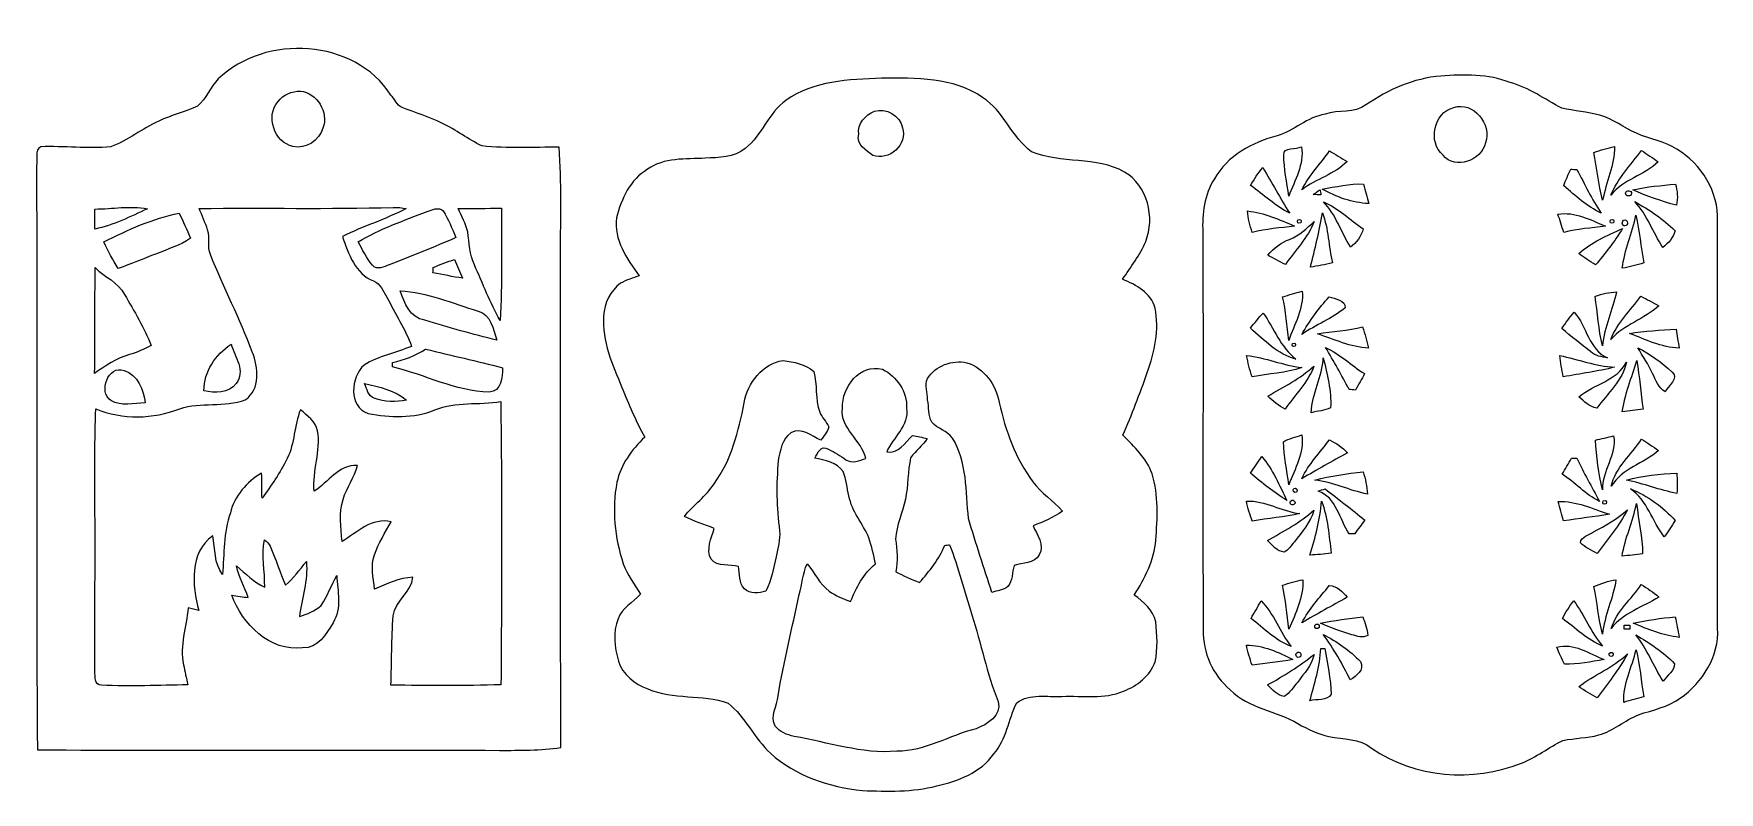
# Model space of a CAD drawing. Header units: centimetres. Extents: x -16.1 to 16, y -7.1 to 7.4.
import ezdxf

# ---------------------------------------------------------------- set-up
doc = ezdxf.new("R2010")
doc.units = ezdxf.units.CM
doc.header["$MEASUREMENT"] = 0
doc.layers.add('Layer 1', color=7, linetype='Continuous')

msp = doc.modelspace()

# ---------------------------------------------------------------- linework, layer by layer
at = {"layer": 'Layer 1', "color": 8, "lineweight": 9}
for points, knots in [([(-12.55664, 6.50237), (-11.65635, 7.36491), (-9.95808, 7.27319), (-9.26698, 6.19404), (-9.26698, 6.19404), (-9.19431, 6.11961), (-9.15445, 6.00107), (-9.0525, 5.95698), (-9.0525, 5.95698), (-8.80061, 5.85396), (-8.53426, 5.78306), (-8.29261, 5.65535), (-8.29261, 5.65535), (-8.02591, 5.53329), (-7.79308, 5.3502), (-7.52991, 5.22285), (-7.52991, 5.22285), (-7.04131, 5.17098), (-6.54848, 5.20344), (-6.05776, 5.1978), (-6.05776, 5.1978), (-6.01367, 4.52858), (-6.03378, 3.8576), (-6.03095, 3.18732), (-6.03095, 3.18732), (-6.0299, 0.04053), (-6.03342, -3.10625), (-6.02919, -6.25303), (-6.02919, -6.25303), (-6.41478, -6.31123), (-6.80636, -6.30524), (-7.19512, -6.30559), (-7.19512, -6.30559), (-10.13129, -6.29289), (-13.06746, -6.31511), (-16.00328, -6.29465), (-16.00328, -6.29465), (-16.03291, -2.58131), (-16.0001, 1.13238), (-16.02021, 4.84607), (-16.02021, 4.84607), (-15.98423, 4.94132), (-16.07313, 5.15405), (-15.93731, 5.20838), (-15.93731, 5.20838), (-15.49386, 5.22214), (-15.04831, 5.16993), (-14.60522, 5.20591), (-14.60522, 5.20591), (-14.27678, 5.32233), (-14.00867, 5.5601), (-13.68835, 5.69557), (-13.68835, 5.69557), (-13.45305, 5.81586), (-13.18952, 5.86808), (-12.95316, 5.98379), (-12.95316, 5.98379), (-12.781, 6.12172), (-12.71256, 6.34856), (-12.55664, 6.50237), (-12.55664, 6.50237), (-12.55664, 6.50237), (-12.55664, 6.50237), (-12.55664, 6.50237)], [0, 0, 0, 0, 0.05882353, 0.05882353, 0.05882353, 0.05882353, 0.11764706, 0.11764706, 0.11764706, 0.11764706, 0.17647059, 0.17647059, 0.17647059, 0.17647059, 0.23529412, 0.23529412, 0.23529412, 0.23529412, 0.29411765, 0.29411765, 0.29411765, 0.29411765, 0.35294118, 0.35294118, 0.35294118, 0.35294118, 0.41176471, 0.41176471, 0.41176471, 0.41176471, 0.47058824, 0.47058824, 0.47058824, 0.47058824, 0.52941176, 0.52941176, 0.52941176, 0.52941176, 0.58823529, 0.58823529, 0.58823529, 0.58823529, 0.64705882, 0.64705882, 0.64705882, 0.64705882, 0.70588235, 0.70588235, 0.70588235, 0.70588235, 0.76470588, 0.76470588, 0.76470588, 0.76470588, 0.82352941, 0.82352941, 0.82352941, 0.82352941, 0.88235294, 0.88235294, 0.88235294, 0.88235294, 1, 1, 1, 1]), ([(0.08339, 6.51683), (0.73532, 6.51507), (1.45393, 6.54012), (2.00991, 6.14712), (2.00991, 6.14712), (2.4156, 5.89383), (2.56412, 5.38724), (2.94512, 5.1096), (2.94512, 5.1096), (3.50957, 4.87607), (4.17173, 5.03129), (4.71607, 4.72613), (4.71607, 4.72613), (5.15598, 4.46649), (5.30168, 3.86183), (5.11894, 3.40075), (5.11894, 3.40075), (5.01205, 3.13828), (4.83107, 2.91568), (4.67867, 2.68002), (4.67867, 2.68002), (4.93832, 2.57347), (5.21772, 2.42107), (5.29709, 2.13109), (5.29709, 2.13109), (5.38352, 1.71693), (5.28722, 1.29219), (5.14963, 0.8999), (5.14963, 0.8999), (5.00711, 0.49667), (4.85365, 0.09733), (4.68573, -0.29602), (4.68573, -0.29602), (4.8974, -0.51545), (5.13975, -0.73382), (5.23924, -1.03191), (5.23924, -1.03191), (5.36835, -1.44008), (5.34119, -1.87682), (5.31262, -2.29803), (5.31262, -2.29803), (5.27945, -2.67939), (5.10307, -3.02617), (4.89987, -3.34367), (4.89987, -3.34367), (5.07661, -3.47137), (5.25935, -3.63048), (5.30874, -3.85449), (5.30874, -3.85449), (5.33943, -4.10496), (5.34895, -4.36496), (5.29921, -4.61436), (5.29921, -4.61436), (5.20043, -4.88248), (4.9616, -5.08357), (4.69384, -5.17388), (4.69384, -5.17388), (4.33013, -5.33933), (3.91491, -5.25819), (3.52932, -5.27795), (3.52932, -5.27795), (3.23969, -5.29241), (2.91408, -5.21198), (2.66114, -5.39719), (2.66114, -5.39719), (2.50345, -5.7161), (2.46464, -6.09569), (2.2251, -6.37403), (2.2251, -6.37403), (1.97146, -6.72786), (1.54707, -6.89402), (1.13643, -6.98433), (1.13643, -6.98433), (0.67535, -7.10639), (0.19099, -7.0884), (-0.28103, -7.07323), (-0.28103, -7.07323), (-0.91356, -7.00162), (-1.55491, -6.79913), (-2.03151, -6.36062), (-2.03151, -6.36062), (-2.3409, -6.07805), (-2.512, -5.66918), (-2.83973, -5.40636), (-2.83973, -5.40636), (-3.3315, -5.22327), (-3.88571, -5.35097), (-4.36937, -5.13084), (-4.36937, -5.13084), (-4.61914, -5.0444), (-4.85056, -4.86272), (-4.93135, -4.60273), (-4.93135, -4.60273), (-5.00437, -4.34273), (-5.04, -4.05381), (-4.9377, -3.79663), (-4.9377, -3.79663), (-4.85938, -3.58955), (-4.65441, -3.48407), (-4.51154, -3.32885), (-4.51154, -3.32885), (-4.61173, -3.13024), (-4.76977, -2.96231), (-4.83892, -2.74677), (-4.83892, -2.74677), (-4.99731, -2.2497), (-5.0594, -1.70819), (-4.95921, -1.19313), (-4.95921, -1.19313), (-4.88619, -0.85411), (-4.67558, -0.57013), (-4.4297, -0.33412), (-4.4297, -0.33412), (-4.59162, -0.02544), (-4.73802, 0.291), (-4.86361, 0.61626), (-4.86361, 0.61626), (-5.0393, 1.05159), (-5.25026, 1.49997), (-5.2118, 1.98222), (-5.2118, 1.98222), (-5.19699, 2.22281), (-5.08692, 2.4627), (-4.8876, 2.60417), (-4.8876, 2.60417), (-4.77859, 2.66909), (-4.65512, 2.70401), (-4.53694, 2.74811), (-4.53694, 2.74811), (-4.76942, 3.0709), (-5.02413, 3.4325), (-4.96733, 3.85513), (-4.96733, 3.85513), (-4.87455, 4.21037), (-4.70557, 4.58361), (-4.37501, 4.77729), (-4.37501, 4.77729), (-4.06104, 5.00659), (-3.64582, 4.96849), (-3.27858, 4.99037), (-3.27858, 4.99037), (-3.02, 4.99988), (-2.72366, 4.99707), (-2.51588, 5.17769), (-2.51588, 5.17769), (-2.19132, 5.42463), (-2.0749, 5.8582), (-1.73765, 6.09103), (-1.73765, 6.09103), (-1.21624, 6.47097), (-0.53432, 6.49073), (0.08339, 6.51683), (0.08339, 6.51683), (0.08339, 6.51683), (0.08339, 6.51683), (0.08339, 6.51683)], [0, 0, 0, 0, 0.025, 0.025, 0.025, 0.025, 0.05, 0.05, 0.05, 0.05, 0.075, 0.075, 0.075, 0.075, 0.1, 0.1, 0.1, 0.1, 0.125, 0.125, 0.125, 0.125, 0.15, 0.15, 0.15, 0.15, 0.175, 0.175, 0.175, 0.175, 0.2, 0.2, 0.2, 0.2, 0.225, 0.225, 0.225, 0.225, 0.25, 0.25, 0.25, 0.25, 0.275, 0.275, 0.275, 0.275, 0.3, 0.3, 0.3, 0.3, 0.325, 0.325, 0.325, 0.325, 0.35, 0.35, 0.35, 0.35, 0.375, 0.375, 0.375, 0.375, 0.4, 0.4, 0.4, 0.4, 0.425, 0.425, 0.425, 0.425, 0.45, 0.45, 0.45, 0.45, 0.475, 0.475, 0.475, 0.475, 0.5, 0.5, 0.5, 0.5, 0.525, 0.525, 0.525, 0.525, 0.55, 0.55, 0.55, 0.55, 0.575, 0.575, 0.575, 0.575, 0.6, 0.6, 0.6, 0.6, 0.625, 0.625, 0.625, 0.625, 0.65, 0.65, 0.65, 0.65, 0.675, 0.675, 0.675, 0.675, 0.7, 0.7, 0.7, 0.7, 0.725, 0.725, 0.725, 0.725, 0.75, 0.75, 0.75, 0.75, 0.775, 0.775, 0.775, 0.775, 0.8, 0.8, 0.8, 0.8, 0.825, 0.825, 0.825, 0.825, 0.85, 0.85, 0.85, 0.85, 0.875, 0.875, 0.875, 0.875, 0.9, 0.9, 0.9, 0.9, 0.925, 0.925, 0.925, 0.925, 0.95, 0.95, 0.95, 0.95, 1, 1, 1, 1]), ([(10.74151, 6.55493), (11.18354, 6.59127), (11.64604, 6.59833), (12.06584, 6.43287), (12.06584, 6.43287), (12.42426, 6.33798), (12.72271, 6.11114), (13.04903, 5.94639), (13.04903, 5.94639), (13.28716, 5.8903), (13.53445, 5.87266), (13.77223, 5.81022), (13.77223, 5.81022), (14.02658, 5.74037), (14.23295, 5.5668), (14.4732, 5.4645), (14.4732, 5.4645), (14.72367, 5.3509), (15.00765, 5.31563), (15.24014, 5.16146), (15.24014, 5.16146), (15.70968, 4.87711), (16.04306, 4.34725), (16.01519, 3.7881), (16.01519, 3.7881), (16.02154, 1.20046), (16.01589, -1.38751), (16.01801, -3.97514), (16.01801, -3.97514), (16.04976, -4.51101), (15.73261, -5.00984), (15.3061, -5.30935), (15.3061, -5.30935), (15.07115, -5.48185), (14.78223, -5.53406), (14.51235, -5.62614), (14.51235, -5.62614), (14.24883, -5.73197), (14.03011, -5.932), (13.75565, -6.01278), (13.75565, -6.01278), (13.53128, -6.07276), (13.29527, -6.06958), (13.06985, -6.11756), (13.06985, -6.11756), (12.79927, -6.2495), (12.55832, -6.43894), (12.27786, -6.55148), (12.27786, -6.55148), (11.35676, -6.91801), (10.24515, -6.83158), (9.42318, -6.26326), (9.42318, -6.26326), (9.1967, -6.06746), (8.88449, -6.10733), (8.61179, -6.04101), (8.61179, -6.04101), (8.40189, -5.99303), (8.20504, -5.90342), (8.02054, -5.79547), (8.02054, -5.79547), (7.60779, -5.54747), (7.07615, -5.50866), (6.72831, -5.14989), (6.72831, -5.14989), (6.39741, -4.87049), (6.20585, -4.44363), (6.21361, -4.01077), (6.21361, -4.01077), (6.20267, -1.48206), (6.2182, 1.04701), (6.2062, 3.57573), (6.2062, 3.57573), (6.19315, 3.92498), (6.23301, 4.29504), (6.42845, 4.5942), (6.42845, 4.5942), (6.67293, 5.03517), (7.14882, 5.29516), (7.62437, 5.4137), (7.62437, 5.4137), (7.9461, 5.51636), (8.19834, 5.77812), (8.53947, 5.82927), (8.53947, 5.82927), (8.79206, 5.91888), (9.09334, 5.83774), (9.31594, 6.00778), (9.31594, 6.00778), (9.74209, 6.29494), (10.22258, 6.51754), (10.74151, 6.55493), (10.74151, 6.55493), (10.74151, 6.55493), (10.74151, 6.55493), (10.74151, 6.55493)], [0, 0, 0, 0, 0.04, 0.04, 0.04, 0.04, 0.08, 0.08, 0.08, 0.08, 0.12, 0.12, 0.12, 0.12, 0.16, 0.16, 0.16, 0.16, 0.2, 0.2, 0.2, 0.2, 0.24, 0.24, 0.24, 0.24, 0.28, 0.28, 0.28, 0.28, 0.32, 0.32, 0.32, 0.32, 0.36, 0.36, 0.36, 0.36, 0.4, 0.4, 0.4, 0.4, 0.44, 0.44, 0.44, 0.44, 0.48, 0.48, 0.48, 0.48, 0.52, 0.52, 0.52, 0.52, 0.56, 0.56, 0.56, 0.56, 0.6, 0.6, 0.6, 0.6, 0.64, 0.64, 0.64, 0.64, 0.68, 0.68, 0.68, 0.68, 0.72, 0.72, 0.72, 0.72, 0.76, 0.76, 0.76, 0.76, 0.8, 0.8, 0.8, 0.8, 0.84, 0.84, 0.84, 0.84, 0.88, 0.88, 0.88, 0.88, 0.92, 0.92, 0.92, 0.92, 1, 1, 1, 1]), ([(-10.99066, 6.27095), (-11.15293, 6.2646), (-11.31945, 6.20568), (-11.41752, 6.07057), (-11.41752, 6.07057), (-11.66305, 5.7947), (-11.48666, 5.29481), (-11.13459, 5.2112), (-11.13459, 5.2112), (-10.88412, 5.15582), (-10.63153, 5.32762), (-10.56168, 5.56539), (-10.56168, 5.56539), (-10.44597, 5.8642), (-10.67457, 6.23673), (-10.99066, 6.27095), (-10.99066, 6.27095), (-10.99066, 6.27095), (-10.99066, 6.27095), (-10.99066, 6.27095)], [0, 0, 0, 0, 0.16666667, 0.16666667, 0.16666667, 0.16666667, 0.33333333, 0.33333333, 0.33333333, 0.33333333, 0.5, 0.5, 0.5, 0.5, 0.66666667, 0.66666667, 0.66666667, 0.66666667, 1, 1, 1, 1]), ([(-0.05172, 5.88642), (-0.21823, 5.81057), (-0.39039, 5.64759), (-0.35123, 5.44545), (-0.35123, 5.44545), (-0.3985, 5.24966), (-0.21224, 5.13783), (-0.08136, 5.04399), (-0.08136, 5.04399), (0.22309, 4.92544), (0.58892, 5.25318), (0.48097, 5.57139), (0.48097, 5.57139), (0.44111, 5.79823), (0.16559, 5.95733), (-0.05172, 5.88642), (-0.05172, 5.88642), (-0.05172, 5.88642), (-0.05172, 5.88642), (-0.05172, 5.88642)], [0, 0, 0, 0, 0.16666667, 0.16666667, 0.16666667, 0.16666667, 0.33333333, 0.33333333, 0.33333333, 0.33333333, 0.5, 0.5, 0.5, 0.5, 0.66666667, 0.66666667, 0.66666667, 0.66666667, 1, 1, 1, 1]), ([(10.98846, 5.95733), (10.60569, 5.86384), (10.49175, 5.29622), (10.78561, 5.0461), (10.78561, 5.0461), (11.02268, 4.76459), (11.51939, 4.94168), (11.59206, 5.28388), (11.59206, 5.28388), (11.7247, 5.63595), (11.35782, 6.08115), (10.98846, 5.95733), (10.98846, 5.95733), (10.98846, 5.95733), (10.98846, 5.95733), (10.98846, 5.95733)], [0, 0, 0, 0, 0.2, 0.2, 0.2, 0.2, 0.4, 0.4, 0.4, 0.4, 0.6, 0.6, 0.6, 0.6, 1, 1, 1, 1]), ([(7.74819, 5.05351), (7.75419, 4.78858), (7.80993, 4.52717), (7.84591, 4.26505), (7.84591, 4.26505), (7.95774, 4.56915), (8.1426, 4.87148), (8.08757, 5.20803), (8.08757, 5.20803), (7.99196, 5.14806), (7.73902, 5.21508), (7.74819, 5.05351), (7.74819, 5.05351), (7.74819, 5.05351), (7.74819, 5.05351), (7.74819, 5.05351)], [0, 0, 0, 0, 0.2, 0.2, 0.2, 0.2, 0.4, 0.4, 0.4, 0.4, 0.6, 0.6, 0.6, 0.6, 1, 1, 1, 1]), ([(13.65899, 5.10114), (13.7179, 4.79845), (13.74506, 4.48907), (13.82691, 4.19062), (13.82691, 4.19062), (13.89111, 4.53387), (14.05833, 4.85843), (14.05515, 5.21225), (14.05515, 5.21225), (13.92075, 5.18263), (13.78916, 5.14418), (13.65899, 5.10114), (13.65899, 5.10114), (13.65899, 5.10114), (13.65899, 5.10114), (13.65899, 5.10114)], [0, 0, 0, 0, 0.2, 0.2, 0.2, 0.2, 0.4, 0.4, 0.4, 0.4, 0.6, 0.6, 0.6, 0.6, 1, 1, 1, 1]), ([(8.61955, 5.1283), (8.45269, 4.87535), (8.22621, 4.66158), (8.09533, 4.38606), (8.09533, 4.38606), (8.36379, 4.59949), (8.71727, 4.67497), (8.9561, 4.92863), (8.9561, 4.92863), (8.84322, 4.99672), (8.73244, 5.06304), (8.61955, 5.1283), (8.61955, 5.1283), (8.61955, 5.1283), (8.61955, 5.1283), (8.61955, 5.1283)], [0, 0, 0, 0, 0.2, 0.2, 0.2, 0.2, 0.4, 0.4, 0.4, 0.4, 0.6, 0.6, 0.6, 0.6, 1, 1, 1, 1]), ([(14.56986, 5.13464), (14.3589, 4.86301), (14.11724, 4.60478), (13.98213, 4.28446), (13.98213, 4.28446), (14.21884, 4.58502), (14.62242, 4.65875), (14.88806, 4.92157), (14.88806, 4.92157), (14.78047, 4.99354), (14.6764, 5.06374), (14.56986, 5.13464), (14.56986, 5.13464), (14.56986, 5.13464), (14.56986, 5.13464), (14.56986, 5.13464)], [0, 0, 0, 0, 0.2, 0.2, 0.2, 0.2, 0.4, 0.4, 0.4, 0.4, 0.6, 0.6, 0.6, 0.6, 1, 1, 1, 1]), ([(7.11884, 4.46896), (7.36508, 4.29081), (7.59085, 4.07808), (7.86355, 3.93944), (7.86355, 3.93944), (7.67764, 4.22096), (7.52771, 4.52329), (7.35238, 4.81045), (7.35238, 4.81045), (7.25713, 4.70955), (7.18516, 4.5903), (7.11884, 4.46896), (7.11884, 4.46896), (7.11884, 4.46896), (7.11884, 4.46896), (7.11884, 4.46896)], [0, 0, 0, 0, 0.2, 0.2, 0.2, 0.2, 0.4, 0.4, 0.4, 0.4, 0.6, 0.6, 0.6, 0.6, 1, 1, 1, 1]), ([(8.47915, 4.39839), (8.75361, 4.25199), (9.05382, 4.13734), (9.36815, 4.12359), (9.36815, 4.12359), (9.33746, 4.24812), (9.3043, 4.37124), (9.26902, 4.49364), (9.26902, 4.49364), (9.00444, 4.51658), (8.7395, 4.44003), (8.47915, 4.39839), (8.47915, 4.39839), (8.47915, 4.39839), (8.47915, 4.39839), (8.47915, 4.39839)], [0, 0, 0, 0, 0.2, 0.2, 0.2, 0.2, 0.4, 0.4, 0.4, 0.4, 0.6, 0.6, 0.6, 0.6, 1, 1, 1, 1]), ([(13.21872, 4.77976), (13.1725, 4.67569), (13.11888, 4.57338), (13.0889, 4.46296), (13.0889, 4.46296), (13.3055, 4.26646), (13.53375, 4.0735), (13.79727, 3.94191), (13.79727, 3.94191), (13.62018, 4.20542), (13.48401, 4.49188), (13.33796, 4.7727), (13.33796, 4.7727), (13.30797, 4.77447), (13.24835, 4.77799), (13.21872, 4.77976), (13.21872, 4.77976), (13.21872, 4.77976), (13.21872, 4.77976), (13.21872, 4.77976)], [0, 0, 0, 0, 0.16666667, 0.16666667, 0.16666667, 0.16666667, 0.33333333, 0.33333333, 0.33333333, 0.33333333, 0.5, 0.5, 0.5, 0.5, 0.66666667, 0.66666667, 0.66666667, 0.66666667, 1, 1, 1, 1]), ([(8.31017, 4.29469), (8.35885, 4.29398), (8.40789, 4.29363), (8.45763, 4.29328), (8.45763, 4.29328), (8.45304, 4.31656), (8.44458, 4.36348), (8.44034, 4.38675), (8.44034, 4.38675), (8.39625, 4.35712), (8.3525, 4.32608), (8.31017, 4.29469), (8.31017, 4.29469), (8.31017, 4.29469), (8.31017, 4.29469), (8.31017, 4.29469)], [0, 0, 0, 0, 0.2, 0.2, 0.2, 0.2, 0.4, 0.4, 0.4, 0.4, 0.6, 0.6, 0.6, 0.6, 1, 1, 1, 1]), ([(14.27105, 4.34267), (14.23295, 4.28058), (14.3409, 4.2393), (14.37124, 4.2961), (14.37124, 4.2961), (14.40934, 4.35853), (14.30069, 4.39805), (14.27105, 4.34267), (14.27105, 4.34267), (14.27105, 4.34267), (14.27105, 4.34267), (14.27105, 4.34267)], [0, 0, 0, 0, 0.25, 0.25, 0.25, 0.25, 0.5, 0.5, 0.5, 0.5, 1, 1, 1, 1]), ([(14.4044, 4.38394), (14.67146, 4.26294), (14.95192, 4.17157), (15.23379, 4.09149), (15.23379, 4.09149), (15.26412, 4.22625), (15.24895, 4.36454), (15.2165, 4.49718), (15.2165, 4.49718), (14.94521, 4.46367), (14.66899, 4.4552), (14.4044, 4.38394), (14.4044, 4.38394), (14.4044, 4.38394), (14.4044, 4.38394), (14.4044, 4.38394)], [0, 0, 0, 0, 0.2, 0.2, 0.2, 0.2, 0.4, 0.4, 0.4, 0.4, 0.6, 0.6, 0.6, 0.6, 1, 1, 1, 1]), ([(-9.22042, 4.05057), (-10.45338, 4.01635), (-11.68669, 4.04527), (-12.92, 4.02975), (-12.92, 4.02975), (-12.86638, 3.89323), (-12.80464, 3.75952), (-12.75807, 3.62018), (-12.75807, 3.62018), (-12.70057, 3.46848), (-12.77042, 3.30021), (-12.70445, 3.14957), (-12.70445, 3.14957), (-12.45645, 2.52373), (-12.14212, 1.92507), (-11.90788, 1.2936), (-11.90788, 1.2936), (-11.79287, 0.99656), (-11.74419, 0.58875), (-12.04052, 0.3792), (-12.04052, 0.3792), (-12.43987, 0.2335), (-12.88507, 0.34498), (-13.289, 0.21163), (-13.289, 0.21163), (-13.79947, 0.00807), (-14.3805, 0.00172), (-14.89097, 0.20845), (-14.89097, 0.20845), (-14.9146, -0.37857), (-14.90226, -0.9663), (-14.9072, -1.55367), (-14.9072, -1.55367), (-14.89908, -2.63529), (-14.91002, -3.71691), (-14.9072, -4.79852), (-14.9072, -4.79852), (-14.90049, -4.89448), (-14.92483, -5.06804), (-14.78125, -5.06558), (-14.78125, -5.06558), (-14.23339, -5.08463), (-13.68447, -5.06734), (-13.13625, -5.05498), (-13.13625, -5.05498), (-13.16236, -4.92693), (-13.19446, -4.8017), (-13.21633, -4.67399), (-13.21633, -4.67399), (-13.30311, -4.31028), (-13.15671, -3.95115), (-13.13096, -3.58991), (-13.13096, -3.58991), (-13.06287, -3.60472), (-12.99514, -3.6213), (-12.92741, -3.63788), (-12.92741, -3.63788), (-13.05123, -3.15846), (-13.1172, -2.5418), (-12.66, -2.21513), (-12.66, -2.21513), (-12.61343, -2.4582), (-12.63707, -2.74324), (-12.47726, -2.95138), (-12.47726, -2.95138), (-12.4374, -2.55768), (-12.46068, -2.15304), (-12.32592, -1.77486), (-12.32592, -1.77486), (-12.24196, -1.45384), (-12.01689, -1.18008), (-11.72937, -1.01886), (-11.72937, -1.01886), (-11.72761, -1.17761), (-11.7269, -1.33671), (-11.72091, -1.49582), (-11.72091, -1.49582), (-11.5417, -1.25699), (-11.37801, -1.0051), (-11.24325, -0.73876), (-11.24325, -0.73876), (-11.09437, -0.44807), (-11.11166, -0.10764), (-10.98995, 0.19258), (-10.98995, 0.19258), (-10.8626, 0.07792), (-10.70138, -0.03179), (-10.66257, -0.20994), (-10.66257, -0.20994), (-10.59625, -0.59729), (-10.76664, -0.97476), (-10.72819, -1.36106), (-10.72819, -1.36106), (-10.45302, -1.18961), (-10.27205, -0.85976), (-9.90234, -0.86928), (-9.90234, -0.86928), (-9.95949, -1.0993), (-10.10906, -1.29191), (-10.17609, -1.51769), (-10.17609, -1.51769), (-10.26146, -1.7791), (-10.21666, -2.05356), (-10.19655, -2.32132), (-10.19655, -2.32132), (-9.90763, -2.15163), (-9.63211, -1.85671), (-9.26205, -1.94737), (-9.26205, -1.94737), (-9.37176, -2.15445), (-9.50793, -2.35201), (-9.57778, -2.57779), (-9.57778, -2.57779), (-9.6561, -2.79016), (-9.59789, -3.01594), (-9.57955, -3.2329), (-9.57955, -3.2329), (-9.34389, -3.132), (-9.10894, -3.017), (-8.84718, -3.00288), (-8.84718, -3.00288), (-8.87328, -3.29287), (-9.18196, -3.45373), (-9.2243, -3.73843), (-9.2243, -3.73843), (-9.25499, -4.17763), (-9.25111, -4.61896), (-9.26416, -5.05923), (-9.26416, -5.05923), (-8.56566, -5.07475), (-7.86681, -5.07368), (-7.16831, -5.05605), (-7.16831, -5.05605), (-7.15596, -3.25547), (-7.14996, -1.45454), (-7.17184, 0.34568), (-7.17184, 0.34568), (-7.58811, 0.28007), (-8.03332, 0.35274), (-8.4302, 0.1887), (-8.4302, 0.1887), (-8.82883, 0.02113), (-9.28498, 0.04053), (-9.7009, 0.12237), (-9.7009, 0.12237), (-10.08155, 0.25678), (-10.03322, 0.81064), (-9.77781, 1.04207), (-9.77781, 1.04207), (-9.50158, 1.21563), (-9.17279, 1.2809), (-8.87081, 1.39909), (-8.87081, 1.39909), (-8.99393, 1.72963), (-9.18302, 2.02949), (-9.34495, 2.34099), (-9.34495, 2.34099), (-9.41092, 2.45494), (-9.4656, 2.59535), (-9.59683, 2.64827), (-9.59683, 2.64827), (-9.94255, 2.78092), (-10.07802, 3.17462), (-10.1895, 3.49494), (-10.1895, 3.49494), (-9.79333, 3.69391), (-9.36541, 3.82373), (-8.97383, 4.03152), (-8.97383, 4.03152), (-9.05567, 4.0428), (-9.13787, 4.05268), (-9.22042, 4.05057), (-9.22042, 4.05057), (-9.22042, 4.05057), (-9.22042, 4.05057), (-9.22042, 4.05057)], [0, 0, 0, 0, 0.02222222, 0.02222222, 0.02222222, 0.02222222, 0.04444444, 0.04444444, 0.04444444, 0.04444444, 0.06666667, 0.06666667, 0.06666667, 0.06666667, 0.08888889, 0.08888889, 0.08888889, 0.08888889, 0.11111111, 0.11111111, 0.11111111, 0.11111111, 0.13333333, 0.13333333, 0.13333333, 0.13333333, 0.15555556, 0.15555556, 0.15555556, 0.15555556, 0.17777778, 0.17777778, 0.17777778, 0.17777778, 0.2, 0.2, 0.2, 0.2, 0.22222222, 0.22222222, 0.22222222, 0.22222222, 0.24444444, 0.24444444, 0.24444444, 0.24444444, 0.26666667, 0.26666667, 0.26666667, 0.26666667, 0.28888889, 0.28888889, 0.28888889, 0.28888889, 0.31111111, 0.31111111, 0.31111111, 0.31111111, 0.33333333, 0.33333333, 0.33333333, 0.33333333, 0.35555556, 0.35555556, 0.35555556, 0.35555556, 0.37777778, 0.37777778, 0.37777778, 0.37777778, 0.4, 0.4, 0.4, 0.4, 0.42222222, 0.42222222, 0.42222222, 0.42222222, 0.44444444, 0.44444444, 0.44444444, 0.44444444, 0.46666667, 0.46666667, 0.46666667, 0.46666667, 0.48888889, 0.48888889, 0.48888889, 0.48888889, 0.51111111, 0.51111111, 0.51111111, 0.51111111, 0.53333333, 0.53333333, 0.53333333, 0.53333333, 0.55555556, 0.55555556, 0.55555556, 0.55555556, 0.57777778, 0.57777778, 0.57777778, 0.57777778, 0.6, 0.6, 0.6, 0.6, 0.62222222, 0.62222222, 0.62222222, 0.62222222, 0.64444444, 0.64444444, 0.64444444, 0.64444444, 0.66666667, 0.66666667, 0.66666667, 0.66666667, 0.68888889, 0.68888889, 0.68888889, 0.68888889, 0.71111111, 0.71111111, 0.71111111, 0.71111111, 0.73333333, 0.73333333, 0.73333333, 0.73333333, 0.75555556, 0.75555556, 0.75555556, 0.75555556, 0.77777778, 0.77777778, 0.77777778, 0.77777778, 0.8, 0.8, 0.8, 0.8, 0.82222222, 0.82222222, 0.82222222, 0.82222222, 0.84444444, 0.84444444, 0.84444444, 0.84444444, 0.86666667, 0.86666667, 0.86666667, 0.86666667, 0.88888889, 0.88888889, 0.88888889, 0.88888889, 0.91111111, 0.91111111, 0.91111111, 0.91111111, 0.93333333, 0.93333333, 0.93333333, 0.93333333, 0.95555556, 0.95555556, 0.95555556, 0.95555556, 1, 1, 1, 1]), ([(-14.9072, 4.01987), (-14.90755, 3.89323), (-14.90861, 3.76552), (-14.90649, 3.63887), (-14.90649, 3.63887), (-14.55442, 3.71013), (-14.2288, 3.87453), (-13.90566, 4.02481), (-13.90566, 4.02481), (-14.23586, 4.08867), (-14.57417, 4.02058), (-14.9072, 4.01987), (-14.9072, 4.01987), (-14.9072, 4.01987), (-14.9072, 4.01987), (-14.9072, 4.01987)], [0, 0, 0, 0, 0.2, 0.2, 0.2, 0.2, 0.4, 0.4, 0.4, 0.4, 0.6, 0.6, 0.6, 0.6, 1, 1, 1, 1]), ([(-14.73433, 3.39369), (-14.66378, 3.21483), (-14.56112, 3.05185), (-14.4627, 2.88746), (-14.4627, 2.88746), (-14.2161, 2.97036), (-13.97798, 3.07549), (-13.73527, 3.16791), (-13.73527, 3.16791), (-13.51372, 3.25576), (-13.28301, 3.32808), (-13.08333, 3.46143), (-13.08333, 3.46143), (-13.1546, 3.62265), (-13.22691, 3.78387), (-13.30135, 3.94367), (-13.30135, 3.94367), (-13.80476, 3.8396), (-14.27819, 3.62476), (-14.73433, 3.39369), (-14.73433, 3.39369), (-14.73433, 3.39369), (-14.73433, 3.39369), (-14.73433, 3.39369)], [0, 0, 0, 0, 0.14285714, 0.14285714, 0.14285714, 0.14285714, 0.28571429, 0.28571429, 0.28571429, 0.28571429, 0.42857143, 0.42857143, 0.42857143, 0.42857143, 0.57142857, 0.57142857, 0.57142857, 0.57142857, 0.71428571, 0.71428571, 0.71428571, 0.71428571, 1, 1, 1, 1]), ([(-8.5766, 3.97437), (-9.02216, 3.79939), (-9.47724, 3.63923), (-9.89105, 3.3944), (-9.89105, 3.3944), (-9.8092, 3.24094), (-9.72806, 3.08501), (-9.61941, 2.94849), (-9.61941, 2.94849), (-9.53298, 2.84477), (-9.39751, 2.92132), (-9.29626, 2.95413), (-9.29626, 2.95413), (-8.87187, 3.12523), (-8.44536, 3.29315), (-8.02556, 3.47554), (-8.02556, 3.47554), (-8.09929, 3.6484), (-8.16879, 3.82514), (-8.27074, 3.98354), (-8.27074, 3.98354), (-8.35576, 4.06891), (-8.48064, 4.00294), (-8.5766, 3.97437), (-8.5766, 3.97437), (-8.5766, 3.97437), (-8.5766, 3.97437), (-8.5766, 3.97437)], [0, 0, 0, 0, 0.125, 0.125, 0.125, 0.125, 0.25, 0.25, 0.25, 0.25, 0.375, 0.375, 0.375, 0.375, 0.5, 0.5, 0.5, 0.5, 0.625, 0.625, 0.625, 0.625, 0.75, 0.75, 0.75, 0.75, 1, 1, 1, 1]), ([(-7.9857, 4.02834), (-7.92325, 3.88123), (-7.83576, 3.74259), (-7.80119, 3.5849), (-7.80119, 3.5849), (-7.77015, 3.37288), (-7.77085, 3.15063), (-7.6749, 2.95378), (-7.6749, 2.95378), (-7.5098, 2.60064), (-7.37998, 2.22916), (-7.18383, 1.89155), (-7.18383, 1.89155), (-7.14256, 2.60522), (-7.16302, 3.32031), (-7.16055, 4.03469), (-7.16055, 4.03469), (-7.43571, 4.03363), (-7.71088, 4.03222), (-7.9857, 4.02834), (-7.9857, 4.02834), (-7.9857, 4.02834), (-7.9857, 4.02834), (-7.9857, 4.02834)], [0, 0, 0, 0, 0.14285714, 0.14285714, 0.14285714, 0.14285714, 0.28571429, 0.28571429, 0.28571429, 0.28571429, 0.42857143, 0.42857143, 0.42857143, 0.42857143, 0.57142857, 0.57142857, 0.57142857, 0.57142857, 0.71428571, 0.71428571, 0.71428571, 0.71428571, 1, 1, 1, 1]), ([(7.05992, 3.98318), (7.06839, 3.84207), (7.10332, 3.70449), (7.14918, 3.57114), (7.14918, 3.57114), (7.41305, 3.64205), (7.68575, 3.65898), (7.95598, 3.69461), (7.95598, 3.69461), (7.66811, 3.82091), (7.37531, 3.94896), (7.05992, 3.98318), (7.05992, 3.98318), (7.05992, 3.98318), (7.05992, 3.98318), (7.05992, 3.98318)], [0, 0, 0, 0, 0.2, 0.2, 0.2, 0.2, 0.4, 0.4, 0.4, 0.4, 0.6, 0.6, 0.6, 0.6, 1, 1, 1, 1]), ([(8.25866, 2.91039), (8.39801, 2.93332), (8.53912, 2.95837), (8.67776, 2.99082), (8.67776, 2.99082), (8.60544, 3.30832), (8.60121, 3.63923), (8.48726, 3.94755), (8.48726, 3.94755), (8.428, 3.59795), (8.34404, 3.25399), (8.25866, 2.91039), (8.25866, 2.91039), (8.25866, 2.91039), (8.25866, 2.91039), (8.25866, 2.91039)], [0, 0, 0, 0, 0.2, 0.2, 0.2, 0.2, 0.4, 0.4, 0.4, 0.4, 0.6, 0.6, 0.6, 0.6, 1, 1, 1, 1]), ([(8.50455, 4.15922), (8.7455, 3.91439), (8.84286, 3.57925), (9.01996, 3.29245), (9.01996, 3.29245), (9.13849, 3.37817), (9.22351, 3.49988), (9.26479, 3.64064), (9.26479, 3.64064), (9.0122, 3.81562), (8.7903, 4.03504), (8.50455, 4.15922), (8.50455, 4.15922), (8.50455, 4.15922), (8.50455, 4.15922), (8.50455, 4.15922)], [0, 0, 0, 0, 0.2, 0.2, 0.2, 0.2, 0.4, 0.4, 0.4, 0.4, 0.6, 0.6, 0.6, 0.6, 1, 1, 1, 1]), ([(12.97389, 3.92357), (13.01058, 3.80715), (13.04797, 3.69073), (13.08678, 3.57396), (13.08678, 3.57396), (13.34572, 3.64275), (13.61312, 3.65863), (13.87877, 3.69144), (13.87877, 3.69144), (13.59372, 3.81985), (13.29633, 3.97154), (12.97389, 3.92357), (12.97389, 3.92357), (12.97389, 3.92357), (12.97389, 3.92357), (12.97389, 3.92357)], [0, 0, 0, 0, 0.2, 0.2, 0.2, 0.2, 0.4, 0.4, 0.4, 0.4, 0.6, 0.6, 0.6, 0.6, 1, 1, 1, 1]), ([(14.46085, 3.90275), (14.39241, 3.55985), (14.2393, 3.23847), (14.20191, 2.88887), (14.20191, 2.88887), (14.33844, 2.9178), (14.47814, 2.94672), (14.61043, 2.9947), (14.61043, 2.9947), (14.55927, 3.29738), (14.52364, 3.60218), (14.46085, 3.90275), (14.46085, 3.90275), (14.46085, 3.90275), (14.46085, 3.90275), (14.46085, 3.90275)], [0, 0, 0, 0, 0.2, 0.2, 0.2, 0.2, 0.4, 0.4, 0.4, 0.4, 0.6, 0.6, 0.6, 0.6, 1, 1, 1, 1]), ([(14.43757, 4.16063), (14.67957, 3.91086), (14.78011, 3.56797), (14.97696, 3.28645), (14.97696, 3.28645), (15.07504, 3.37288), (15.18052, 3.46989), (15.20592, 3.6043), (15.20592, 3.6043), (14.98649, 3.8329), (14.71167, 4.00506), (14.43757, 4.16063), (14.43757, 4.16063), (14.43757, 4.16063), (14.43757, 4.16063), (14.43757, 4.16063)], [0, 0, 0, 0, 0.2, 0.2, 0.2, 0.2, 0.4, 0.4, 0.4, 0.4, 0.6, 0.6, 0.6, 0.6, 1, 1, 1, 1]), ([(7.86144, 3.44167), (7.69704, 3.38099), (7.56052, 3.27093), (7.44586, 3.1404), (7.44586, 3.1404), (7.55628, 3.08007), (7.66776, 3.01834), (7.7803, 2.96119), (7.7803, 2.96119), (7.96515, 3.23283), (8.20927, 3.47236), (8.32992, 3.78316), (8.32992, 3.78316), (8.18599, 3.65369), (8.04664, 3.51117), (7.86144, 3.44167), (7.86144, 3.44167), (7.86144, 3.44167), (7.86144, 3.44167), (7.86144, 3.44167)], [0, 0, 0, 0, 0.16666667, 0.16666667, 0.16666667, 0.16666667, 0.33333333, 0.33333333, 0.33333333, 0.33333333, 0.5, 0.5, 0.5, 0.5, 0.66666667, 0.66666667, 0.66666667, 0.66666667, 1, 1, 1, 1]), ([(8.0156, 3.81632), (7.9969, 3.75917), (8.0163, 3.73941), (8.07416, 3.75776), (8.07416, 3.75776), (8.09215, 3.81526), (8.07275, 3.83502), (8.0156, 3.81632), (8.0156, 3.81632), (8.0156, 3.81632), (8.0156, 3.81632), (8.0156, 3.81632)], [0, 0, 0, 0, 0.25, 0.25, 0.25, 0.25, 0.5, 0.5, 0.5, 0.5, 1, 1, 1, 1]), ([(13.37112, 3.16933), (13.47589, 3.09489), (13.58279, 3.02292), (13.69179, 2.95413), (13.69179, 2.95413), (13.87489, 3.17603), (14.05515, 3.40216), (14.20544, 3.64769), (14.20544, 3.64769), (13.91334, 3.51646), (13.61348, 3.38346), (13.37112, 3.16933), (13.37112, 3.16933), (13.37112, 3.16933), (13.37112, 3.16933), (13.37112, 3.16933)], [0, 0, 0, 0, 0.2, 0.2, 0.2, 0.2, 0.4, 0.4, 0.4, 0.4, 0.6, 0.6, 0.6, 0.6, 1, 1, 1, 1]), ([(13.97754, 3.81632), (13.95885, 3.75917), (13.97825, 3.73941), (14.0361, 3.75776), (14.0361, 3.75776), (14.0541, 3.81526), (14.03469, 3.83502), (13.97754, 3.81632), (13.97754, 3.81632), (13.97754, 3.81632), (13.97754, 3.81632), (13.97754, 3.81632)], [0, 0, 0, 0, 0.25, 0.25, 0.25, 0.25, 0.5, 0.5, 0.5, 0.5, 1, 1, 1, 1]), ([(14.22731, 3.80503), (14.17157, 3.77505), (14.21144, 3.66639), (14.27388, 3.70484), (14.27388, 3.70484), (14.33032, 3.73483), (14.28905, 3.84313), (14.22731, 3.80503), (14.22731, 3.80503), (14.22731, 3.80503), (14.22731, 3.80503), (14.22731, 3.80503)], [0, 0, 0, 0, 0.25, 0.25, 0.25, 0.25, 0.5, 0.5, 0.5, 0.5, 1, 1, 1, 1]), ([(-14.90331, 2.90157), (-14.90861, 2.22775), (-14.90014, 1.55359), (-14.91178, 0.87979), (-14.91178, 0.87979), (-14.71176, 1.03431), (-14.49374, 1.17259), (-14.24856, 1.2435), (-14.24856, 1.2435), (-14.10568, 1.28725), (-13.96845, 1.34722), (-13.83581, 1.4153), (-13.83581, 1.4153), (-13.96986, 1.75679), (-14.1586, 2.07359), (-14.34099, 2.39038), (-14.34099, 2.39038), (-14.46128, 2.62816), (-14.7241, 2.72024), (-14.90331, 2.90157), (-14.90331, 2.90157), (-14.90331, 2.90157), (-14.90331, 2.90157), (-14.90331, 2.90157)], [0, 0, 0, 0, 0.14285714, 0.14285714, 0.14285714, 0.14285714, 0.28571429, 0.28571429, 0.28571429, 0.28571429, 0.42857143, 0.42857143, 0.42857143, 0.42857143, 0.57142857, 0.57142857, 0.57142857, 0.57142857, 0.71428571, 0.71428571, 0.71428571, 0.71428571, 1, 1, 1, 1]), ([(-8.46265, 2.90439), (-8.463, 2.8797), (-8.46336, 2.82995), (-8.46371, 2.80526), (-8.46371, 2.80526), (-8.27603, 2.77104), (-8.08976, 2.72377), (-7.89926, 2.70366), (-7.89926, 2.70366), (-7.94936, 2.82184), (-8.00157, 2.93967), (-8.05272, 3.05714), (-8.05272, 3.05714), (-8.19242, 3.0141), (-8.32895, 2.9626), (-8.46265, 2.90439), (-8.46265, 2.90439), (-8.46265, 2.90439), (-8.46265, 2.90439), (-8.46265, 2.90439)], [0, 0, 0, 0, 0.16666667, 0.16666667, 0.16666667, 0.16666667, 0.33333333, 0.33333333, 0.33333333, 0.33333333, 0.5, 0.5, 0.5, 0.5, 0.66666667, 0.66666667, 0.66666667, 0.66666667, 1, 1, 1, 1]), ([(-9.0913, 2.46129), (-9.00593, 2.22811), (-8.90539, 1.94341), (-8.62246, 1.90002), (-8.62246, 1.90002), (-8.16773, 1.75926), (-7.70806, 1.62979), (-7.24521, 1.51832), (-7.24521, 1.51832), (-7.31683, 1.72575), (-7.35987, 2.00727), (-7.60434, 2.07288), (-7.60434, 2.07288), (-8.09329, 2.22177), (-8.57519, 2.43377), (-9.0913, 2.46129), (-9.0913, 2.46129), (-9.0913, 2.46129), (-9.0913, 2.46129), (-9.0913, 2.46129)], [0, 0, 0, 0, 0.16666667, 0.16666667, 0.16666667, 0.16666667, 0.33333333, 0.33333333, 0.33333333, 0.33333333, 0.5, 0.5, 0.5, 0.5, 0.66666667, 0.66666667, 0.66666667, 0.66666667, 1, 1, 1, 1]), ([(7.72879, 2.34558), (7.79123, 2.07147), (7.80358, 1.79031), (7.84521, 1.51267), (7.84521, 1.51267), (7.94716, 1.82135), (8.13695, 2.11733), (8.10027, 2.45635), (8.10027, 2.45635), (7.97574, 2.42002), (7.85191, 2.38297), (7.72879, 2.34558), (7.72879, 2.34558), (7.72879, 2.34558), (7.72879, 2.34558), (7.72879, 2.34558)], [0, 0, 0, 0, 0.2, 0.2, 0.2, 0.2, 0.4, 0.4, 0.4, 0.4, 0.6, 0.6, 0.6, 0.6, 1, 1, 1, 1]), ([(8.09462, 1.62944), (8.36485, 1.80865), (8.66894, 1.93424), (8.92189, 2.13709), (8.92189, 2.13709), (8.93317, 2.27256), (8.72292, 2.31806), (8.61603, 2.34205), (8.61603, 2.34205), (8.41177, 2.1318), (8.24102, 1.88344), (8.09462, 1.62944), (8.09462, 1.62944), (8.09462, 1.62944), (8.09462, 1.62944), (8.09462, 1.62944)], [0, 0, 0, 0, 0.2, 0.2, 0.2, 0.2, 0.4, 0.4, 0.4, 0.4, 0.6, 0.6, 0.6, 0.6, 1, 1, 1, 1]), ([(13.68509, 2.35653), (13.72672, 2.04184), (13.74965, 1.72363), (13.82232, 1.41354), (13.82232, 1.41354), (13.85901, 1.76985), (14.01952, 2.09229), (14.09043, 2.43978), (14.09043, 2.43978), (13.95144, 2.43377), (13.81632, 2.39956), (13.68509, 2.35653), (13.68509, 2.35653), (13.68509, 2.35653), (13.68509, 2.35653), (13.68509, 2.35653)], [0, 0, 0, 0, 0.2, 0.2, 0.2, 0.2, 0.4, 0.4, 0.4, 0.4, 0.6, 0.6, 0.6, 0.6, 1, 1, 1, 1]), ([(14.55469, 2.35722), (14.35784, 2.08735), (14.10595, 1.85099), (13.98142, 1.53419), (13.98142, 1.53419), (14.2386, 1.81465), (14.61995, 1.92084), (14.89829, 2.17272), (14.89829, 2.17272), (14.78223, 2.23587), (14.6704, 2.2976), (14.55469, 2.35722), (14.55469, 2.35722), (14.55469, 2.35722), (14.55469, 2.35722), (14.55469, 2.35722)], [0, 0, 0, 0, 0.2, 0.2, 0.2, 0.2, 0.4, 0.4, 0.4, 0.4, 0.6, 0.6, 0.6, 0.6, 1, 1, 1, 1]), ([(7.11355, 1.74727), (7.37848, 1.52184), (7.63178, 1.24315), (7.98173, 1.15848), (7.98173, 1.15848), (7.68928, 1.38285), (7.56122, 1.74021), (7.35979, 2.03655), (7.35979, 2.03655), (7.27089, 1.94624), (7.19363, 1.84569), (7.11355, 1.74727), (7.11355, 1.74727), (7.11355, 1.74727), (7.11355, 1.74727), (7.11355, 1.74727)], [0, 0, 0, 0, 0.2, 0.2, 0.2, 0.2, 0.4, 0.4, 0.4, 0.4, 0.6, 0.6, 0.6, 0.6, 1, 1, 1, 1]), ([(13.04868, 1.74057), (13.2286, 1.58887), (13.41204, 1.44106), (13.59866, 1.29748), (13.59866, 1.29748), (13.68685, 1.21316), (13.8075, 1.20223), (13.92251, 1.18353), (13.92251, 1.18353), (13.56162, 1.3324), (13.5274, 1.78572), (13.28398, 2.0496), (13.28398, 2.0496), (13.1979, 1.95259), (13.12347, 1.8464), (13.04868, 1.74057), (13.04868, 1.74057), (13.04868, 1.74057), (13.04868, 1.74057), (13.04868, 1.74057)], [0, 0, 0, 0, 0.16666667, 0.16666667, 0.16666667, 0.16666667, 0.33333333, 0.33333333, 0.33333333, 0.33333333, 0.5, 0.5, 0.5, 0.5, 0.66666667, 0.66666667, 0.66666667, 0.66666667, 1, 1, 1, 1]), ([(8.39095, 1.6372), (8.71092, 1.53596), (9.02278, 1.3832), (9.36392, 1.36592), (9.36392, 1.36592), (9.33605, 1.50385), (9.29689, 1.63861), (9.25209, 1.77161), (9.25209, 1.77161), (8.96986, 1.69929), (8.67635, 1.69047), (8.39095, 1.6372), (8.39095, 1.6372), (8.39095, 1.6372), (8.39095, 1.6372), (8.39095, 1.6372)], [0, 0, 0, 0, 0.2, 0.2, 0.2, 0.2, 0.4, 0.4, 0.4, 0.4, 0.6, 0.6, 0.6, 0.6, 1, 1, 1, 1]), ([(14.33561, 1.64849), (14.64253, 1.53243), (14.94839, 1.37897), (15.28317, 1.36733), (15.28317, 1.36733), (15.26695, 1.48798), (15.24472, 1.60933), (15.22602, 1.72928), (15.22602, 1.72928), (14.92828, 1.71234), (14.63018, 1.69153), (14.33561, 1.64849), (14.33561, 1.64849), (14.33561, 1.64849), (14.33561, 1.64849), (14.33561, 1.64849)], [0, 0, 0, 0, 0.2, 0.2, 0.2, 0.2, 0.4, 0.4, 0.4, 0.4, 0.6, 0.6, 0.6, 0.6, 1, 1, 1, 1]), ([(-12.83039, 0.55347), (-12.61978, 0.50479), (-12.36261, 0.50902), (-12.21338, 0.6907), (-12.21338, 0.6907), (-12.03523, 0.92212), (-12.23243, 1.20647), (-12.31251, 1.44247), (-12.31251, 1.44247), (-12.60779, 1.23681), (-12.82898, 0.92424), (-12.83039, 0.55347), (-12.83039, 0.55347), (-12.83039, 0.55347), (-12.83039, 0.55347), (-12.83039, 0.55347)], [0, 0, 0, 0, 0.2, 0.2, 0.2, 0.2, 0.4, 0.4, 0.4, 0.4, 0.6, 0.6, 0.6, 0.6, 1, 1, 1, 1]), ([(-9.237, 1.09075), (-9.237, 1.07064), (-9.23735, 1.03042), (-9.2377, 1.01032), (-9.2377, 1.01032), (-8.6207, 0.85897), (-8.03473, 0.54677), (-7.39444, 0.52736), (-7.39444, 0.52736), (-7.15773, 0.53759), (-7.14291, 0.81629), (-7.13903, 0.99197), (-7.13903, 0.99197), (-7.62586, 1.11968), (-8.11799, 1.22623), (-8.60588, 1.34934), (-8.60588, 1.34934), (-8.79638, 1.21916), (-9.01334, 1.1419), (-9.237, 1.09075), (-9.237, 1.09075), (-9.237, 1.09075), (-9.237, 1.09075), (-9.237, 1.09075)], [0, 0, 0, 0, 0.14285714, 0.14285714, 0.14285714, 0.14285714, 0.28571429, 0.28571429, 0.28571429, 0.28571429, 0.42857143, 0.42857143, 0.42857143, 0.42857143, 0.57142857, 0.57142857, 0.57142857, 0.57142857, 0.71428571, 0.71428571, 0.71428571, 0.71428571, 1, 1, 1, 1]), ([(7.91788, 1.45341), (7.90236, 1.40438), (7.91929, 1.38709), (7.96903, 1.40225), (7.96903, 1.40225), (7.9842, 1.45199), (7.96727, 1.46893), (7.91788, 1.45341), (7.91788, 1.45341), (7.91788, 1.45341), (7.91788, 1.45341), (7.91788, 1.45341)], [0, 0, 0, 0, 0.25, 0.25, 0.25, 0.25, 0.5, 0.5, 0.5, 0.5, 1, 1, 1, 1]), ([(8.54406, 1.38073), (8.70599, 1.12038), (8.84815, 0.84839), (8.99738, 0.58028), (8.99738, 0.58028), (9.02631, 0.57711), (9.08487, 0.5704), (9.11415, 0.56723), (9.11415, 0.56723), (9.17553, 0.66953), (9.23445, 0.7736), (9.28913, 0.88014), (9.28913, 0.88014), (9.03442, 1.03748), (8.81817, 1.25655), (8.54406, 1.38073), (8.54406, 1.38073), (8.54406, 1.38073), (8.54406, 1.38073), (8.54406, 1.38073)], [0, 0, 0, 0, 0.16666667, 0.16666667, 0.16666667, 0.16666667, 0.33333333, 0.33333333, 0.33333333, 0.33333333, 0.5, 0.5, 0.5, 0.5, 0.66666667, 0.66666667, 0.66666667, 0.66666667, 1, 1, 1, 1]), ([(14.49648, 1.37404), (14.59244, 1.21281), (14.69897, 1.05724), (14.77517, 0.88508), (14.77517, 0.88508), (14.84538, 0.76372), (14.8863, 0.60427), (15.01859, 0.53266), (15.01859, 0.53266), (15.07362, 0.64449), (15.28776, 0.79089), (15.15229, 0.90907), (15.15229, 0.90907), (14.95227, 1.08722), (14.73602, 1.25233), (14.49648, 1.37404), (14.49648, 1.37404), (14.49648, 1.37404), (14.49648, 1.37404), (14.49648, 1.37404)], [0, 0, 0, 0, 0.16666667, 0.16666667, 0.16666667, 0.16666667, 0.33333333, 0.33333333, 0.33333333, 0.33333333, 0.5, 0.5, 0.5, 0.5, 0.66666667, 0.66666667, 0.66666667, 0.66666667, 1, 1, 1, 1]), ([(-14.60204, 0.36685), (-14.40625, 0.24444), (-14.16319, 0.32205), (-13.94658, 0.32064), (-13.94658, 0.32064), (-13.98221, 0.56899), (-14.08769, 0.85545), (-14.35086, 0.94011), (-14.35086, 0.94011), (-14.65143, 1.05406), (-14.84828, 0.52913), (-14.60204, 0.36685), (-14.60204, 0.36685), (-14.60204, 0.36685), (-14.60204, 0.36685), (-14.60204, 0.36685)], [0, 0, 0, 0, 0.2, 0.2, 0.2, 0.2, 0.4, 0.4, 0.4, 0.4, 0.6, 0.6, 0.6, 0.6, 1, 1, 1, 1]), ([(-2.53246, 0.32522), (-2.63758, -0.21523), (-2.77587, -0.76874), (-3.10607, -1.22065), (-3.10607, -1.22065), (-3.2553, -1.4616), (-3.5026, -1.61682), (-3.67052, -1.84225), (-3.67052, -1.84225), (-3.4906, -1.93785), (-3.29587, -1.99888), (-3.10607, -2.07155), (-3.10607, -2.07155), (-3.15299, -2.25711), (-3.26765, -2.4716), (-3.16322, -2.65893), (-3.16322, -2.65893), (-3.0394, -2.81097), (-2.80727, -2.75418), (-2.63935, -2.79651), (-2.63935, -2.79651), (-2.61853, -2.93833), (-2.63617, -3.11048), (-2.53034, -3.22478), (-2.53034, -3.22478), (-2.41957, -3.32321), (-2.252, -3.3098), (-2.119, -3.26641), (-2.119, -3.26641), (-2.00964, -3.06391), (-1.97824, -2.83214), (-1.92321, -2.6113), (-1.92321, -2.6113), (-1.89393, -2.44832), (-1.84348, -2.28533), (-1.85724, -2.11812), (-1.85724, -2.11812), (-1.91968, -1.67468), (-1.92391, -1.22312), (-1.8837, -0.77791), (-1.8837, -0.77791), (-1.84983, -0.59165), (-1.81314, -0.36375), (-1.64275, -0.24875), (-1.64275, -0.24875), (-1.44661, -0.1408), (-1.24482, -0.30166), (-1.07548, -0.39092), (-1.07548, -0.39092), (-1.01798, -0.30978), (-0.94601, -0.23287), (-0.92097, -0.13445), (-0.92097, -0.13445), (-0.96859, -0.03461), (-1.05185, 0.0437), (-1.09453, 0.14636), (-1.09453, 0.14636), (-1.1852, 0.39578), (-1.13651, 0.67271), (-1.20813, 0.92283), (-1.20813, 0.92283), (-1.36758, 1.05829), (-1.59054, 1.1098), (-1.79339, 1.13026), (-1.79339, 1.13026), (-2.18215, 1.07205), (-2.47178, 0.69952), (-2.53246, 0.32522), (-2.53246, 0.32522), (-2.53246, 0.32522), (-2.53246, 0.32522), (-2.53246, 0.32522)], [0, 0, 0, 0, 0.05263158, 0.05263158, 0.05263158, 0.05263158, 0.10526316, 0.10526316, 0.10526316, 0.10526316, 0.15789474, 0.15789474, 0.15789474, 0.15789474, 0.21052632, 0.21052632, 0.21052632, 0.21052632, 0.26315789, 0.26315789, 0.26315789, 0.26315789, 0.31578947, 0.31578947, 0.31578947, 0.31578947, 0.36842105, 0.36842105, 0.36842105, 0.36842105, 0.42105263, 0.42105263, 0.42105263, 0.42105263, 0.47368421, 0.47368421, 0.47368421, 0.47368421, 0.52631579, 0.52631579, 0.52631579, 0.52631579, 0.57894737, 0.57894737, 0.57894737, 0.57894737, 0.63157895, 0.63157895, 0.63157895, 0.63157895, 0.68421053, 0.68421053, 0.68421053, 0.68421053, 0.73684211, 0.73684211, 0.73684211, 0.73684211, 0.78947368, 0.78947368, 0.78947368, 0.78947368, 0.84210526, 0.84210526, 0.84210526, 0.84210526, 0.89473684, 0.89473684, 0.89473684, 0.89473684, 1, 1, 1, 1]), ([(-0.66132, 0.22397), (-0.70754, -0.1722), (-0.29267, -0.38175), (-0.21471, -0.7384), (-0.21471, -0.7384), (-0.33324, -0.77051), (-0.48282, -0.8453), (-0.59535, -0.76169), (-0.59535, -0.76169), (-0.7026, -0.69184), (-0.80702, -0.61528), (-0.92414, -0.56378), (-0.92414, -0.56378), (-1.08677, -0.46923), (-1.1277, -0.63998), (-1.18908, -0.7317), (-1.18908, -0.7317), (-0.99752, -0.77086), (-0.76328, -0.8072), (-0.64968, -0.98958), (-0.64968, -0.98958), (-0.57807, -1.13246), (-0.58054, -1.30073), (-0.5375, -1.45313), (-0.5375, -1.45313), (-0.48211, -1.74911), (-0.2708, -1.98124), (-0.1565, -2.25358), (-0.1565, -2.25358), (-0.10535, -2.41621), (-0.06372, -2.58273), (-0.03197, -2.75065), (-0.03197, -2.75065), (-0.26445, -2.93656), (-0.39639, -3.19832), (-0.50469, -3.46749), (-0.50469, -3.46749), (-0.64792, -3.41563), (-0.79009, -3.3546), (-0.91638, -3.26888), (-0.91638, -3.26888), (-1.09418, -3.13059), (-1.1912, -2.91786), (-1.33513, -2.74959), (-1.33513, -2.74959), (-1.41274, -2.93656), (-1.4332, -3.14011), (-1.48259, -3.33555), (-1.48259, -3.33555), (-1.62053, -3.97831), (-1.78104, -4.61684), (-1.88652, -5.26631), (-1.88652, -5.26631), (-1.90451, -5.45328), (-2.04598, -5.66001), (-1.9405, -5.84451), (-1.9405, -5.84451), (-1.86006, -5.96022), (-1.71366, -6.00643), (-1.58384, -6.04277), (-1.58384, -6.04277), (-0.93226, -6.14719), (-0.29514, -6.38144), (0.37514, -6.32323), (0.37514, -6.32323), (0.91454, -6.32781), (1.37526, -6.01843), (1.88538, -5.89319), (1.88538, -5.89319), (2.09564, -5.81417), (2.38385, -5.63884), (2.30448, -5.37496), (2.30448, -5.37496), (2.09422, -4.83627), (1.97851, -4.26864), (1.80495, -3.71832), (1.80495, -3.71832), (1.6656, -3.27241), (1.55024, -2.81873), (1.3802, -2.38305), (1.3802, -2.38305), (1.35727, -2.38623), (1.31106, -2.39258), (1.28777, -2.39575), (1.28777, -2.39575), (1.18617, -2.66598), (0.99215, -2.8847), (0.80976, -3.10378), (0.80976, -3.10378), (0.65454, -3.0431), (0.50179, -2.97537), (0.35432, -2.8974), (0.35432, -2.8974), (0.39736, -2.69138), (0.38396, -2.48183), (0.3508, -2.27546), (0.3508, -2.27546), (0.37126, -2.01334), (0.47956, -1.76993), (0.53883, -1.51593), (0.53883, -1.51593), (0.59351, -1.25487), (0.58328, -0.98253), (0.63902, -0.72323), (0.63902, -0.72323), (0.73462, -0.59341), (0.86797, -0.49428), (0.9544, -0.35599), (0.9544, -0.35599), (0.86162, -0.33624), (0.76919, -0.31789), (0.67641, -0.30061), (0.67641, -0.30061), (0.5293, -0.43219), (0.41289, -0.65832), (0.18217, -0.60964), (0.18217, -0.60964), (0.30599, -0.33059), (0.61009, -0.11258), (0.56246, 0.22256), (0.56246, 0.22256), (0.5734, 0.53583), (0.3762, 0.8237), (0.1035, 0.96481), (0.1035, 0.96481), (-0.33712, 1.07629), (-0.67014, 0.61873), (-0.66132, 0.22397)], [0, 0, 0, 0, 0.03030303, 0.03030303, 0.03030303, 0.03030303, 0.06060606, 0.06060606, 0.06060606, 0.06060606, 0.09090909, 0.09090909, 0.09090909, 0.09090909, 0.12121212, 0.12121212, 0.12121212, 0.12121212, 0.15151515, 0.15151515, 0.15151515, 0.15151515, 0.18181818, 0.18181818, 0.18181818, 0.18181818, 0.21212121, 0.21212121, 0.21212121, 0.21212121, 0.24242424, 0.24242424, 0.24242424, 0.24242424, 0.27272727, 0.27272727, 0.27272727, 0.27272727, 0.3030303, 0.3030303, 0.3030303, 0.3030303, 0.33333333, 0.33333333, 0.33333333, 0.33333333, 0.36363636, 0.36363636, 0.36363636, 0.36363636, 0.39393939, 0.39393939, 0.39393939, 0.39393939, 0.42424242, 0.42424242, 0.42424242, 0.42424242, 0.45454545, 0.45454545, 0.45454545, 0.45454545, 0.48484848, 0.48484848, 0.48484848, 0.48484848, 0.51515152, 0.51515152, 0.51515152, 0.51515152, 0.54545455, 0.54545455, 0.54545455, 0.54545455, 0.57575758, 0.57575758, 0.57575758, 0.57575758, 0.60606061, 0.60606061, 0.60606061, 0.60606061, 0.63636364, 0.63636364, 0.63636364, 0.63636364, 0.66666667, 0.66666667, 0.66666667, 0.66666667, 0.6969697, 0.6969697, 0.6969697, 0.6969697, 0.72727273, 0.72727273, 0.72727273, 0.72727273, 0.75757576, 0.75757576, 0.75757576, 0.75757576, 0.78787879, 0.78787879, 0.78787879, 0.78787879, 0.81818182, 0.81818182, 0.81818182, 0.81818182, 0.84848485, 0.84848485, 0.84848485, 0.84848485, 0.87878788, 0.87878788, 0.87878788, 0.87878788, 0.90909091, 0.90909091, 0.90909091, 0.90909091, 0.93939394, 0.93939394, 0.93939394, 0.93939394, 1, 1, 1, 1]), ([(0.95863, 0.7856), (0.90677, 0.65648), (0.96463, 0.51114), (0.9611, 0.37849), (0.9611, 0.37849), (0.99285, 0.24197), (0.96886, 0.08286), (1.04012, -0.04414), (1.04012, -0.04414), (1.15019, -0.1722), (1.33822, -0.20712), (1.43594, -0.34823), (1.43594, -0.34823), (1.7171, -0.80825), (1.691, -1.36917), (1.74145, -1.88458), (1.74145, -1.88458), (1.8815, -2.3566), (2.03637, -2.82508), (2.18771, -3.29393), (2.18771, -3.29393), (2.28755, -3.25865), (2.40467, -3.25089), (2.49004, -3.18174), (2.49004, -3.18174), (2.58388, -3.07026), (2.56977, -2.90834), (2.61492, -2.77746), (2.61492, -2.77746), (2.7705, -2.7256), (2.99628, -2.745), (3.08729, -2.57743), (3.08729, -2.57743), (3.19912, -2.39081), (3.04461, -2.19079), (2.97088, -2.02005), (2.97088, -2.02005), (3.16914, -1.94878), (3.36211, -1.86235), (3.53532, -1.741), (3.53532, -1.741), (3.35717, -1.5445), (3.1261, -1.40092), (2.96876, -1.18467), (2.96876, -1.18467), (2.63503, -0.74017), (2.44665, -0.20677), (2.3267, 0.33122), (2.3267, 0.33122), (2.26497, 0.66671), (2.04413, 0.9828), (1.70899, 1.08828), (1.70899, 1.08828), (1.42959, 1.14966), (1.11209, 1.02972), (0.95863, 0.7856), (0.95863, 0.7856), (0.95863, 0.7856), (0.95863, 0.7856), (0.95863, 0.7856)], [0, 0, 0, 0, 0.0625, 0.0625, 0.0625, 0.0625, 0.125, 0.125, 0.125, 0.125, 0.1875, 0.1875, 0.1875, 0.1875, 0.25, 0.25, 0.25, 0.25, 0.3125, 0.3125, 0.3125, 0.3125, 0.375, 0.375, 0.375, 0.375, 0.4375, 0.4375, 0.4375, 0.4375, 0.5, 0.5, 0.5, 0.5, 0.5625, 0.5625, 0.5625, 0.5625, 0.625, 0.625, 0.625, 0.625, 0.6875, 0.6875, 0.6875, 0.6875, 0.75, 0.75, 0.75, 0.75, 0.8125, 0.8125, 0.8125, 0.8125, 0.875, 0.875, 0.875, 0.875, 1, 1, 1, 1]), ([(7.04087, 1.22692), (7.06839, 1.08969), (7.09944, 0.95105), (7.14671, 0.81841), (7.14671, 0.81841), (7.46174, 0.88226), (7.78876, 0.89072), (8.09497, 0.99515), (8.09497, 0.99515), (7.73549, 1.03924), (7.40071, 1.18776), (7.04087, 1.22692), (7.04087, 1.22692), (7.04087, 1.22692), (7.04087, 1.22692), (7.04087, 1.22692)], [0, 0, 0, 0, 0.2, 0.2, 0.2, 0.2, 0.4, 0.4, 0.4, 0.4, 0.6, 0.6, 0.6, 0.6, 1, 1, 1, 1]), ([(7.44869, 0.45187), (7.54182, 0.35027), (7.65506, 0.26948), (7.77395, 0.19963), (7.77395, 0.19963), (7.95527, 0.47515), (8.2128, 0.70763), (8.32428, 1.02513), (8.32428, 1.02513), (8.06569, 0.78595), (7.7489, 0.63002), (7.44869, 0.45187), (7.44869, 0.45187), (7.44869, 0.45187), (7.44869, 0.45187), (7.44869, 0.45187)], [0, 0, 0, 0, 0.2, 0.2, 0.2, 0.2, 0.4, 0.4, 0.4, 0.4, 0.6, 0.6, 0.6, 0.6, 1, 1, 1, 1]), ([(8.50208, 1.18388), (8.48973, 0.81946), (8.28406, 0.49808), (8.27207, 0.13543), (8.27207, 0.13543), (8.39272, 0.16647), (8.52783, 0.17035), (8.64178, 0.22927), (8.64178, 0.22927), (8.66259, 0.55029), (8.57475, 0.87238), (8.50208, 1.18388), (8.50208, 1.18388), (8.50208, 1.18388), (8.50208, 1.18388), (8.50208, 1.18388)], [0, 0, 0, 0, 0.2, 0.2, 0.2, 0.2, 0.4, 0.4, 0.4, 0.4, 0.6, 0.6, 0.6, 0.6, 1, 1, 1, 1]), ([(13.00882, 1.22586), (13.02822, 1.09004), (13.04797, 0.95352), (13.0762, 0.81841), (13.0762, 0.81841), (13.40216, 0.88155), (13.73307, 0.92106), (14.05551, 1.00397), (14.05551, 1.00397), (13.69285, 1.01702), (13.35912, 1.15566), (13.00882, 1.22586), (13.00882, 1.22586), (13.00882, 1.22586), (13.00882, 1.22586), (13.00882, 1.22586)], [0, 0, 0, 0, 0.2, 0.2, 0.2, 0.2, 0.4, 0.4, 0.4, 0.4, 0.6, 0.6, 0.6, 0.6, 1, 1, 1, 1]), ([(14.28234, 1.0971), (14.09396, 0.74432), (13.66287, 0.68047), (13.37394, 0.43987), (13.37394, 0.43987), (13.47554, 0.35239), (13.57644, 0.24408), (13.71543, 0.22221), (13.71543, 0.22221), (13.91828, 0.50161), (14.20509, 0.74891), (14.28234, 1.0971), (14.28234, 1.0971), (14.28234, 1.0971), (14.28234, 1.0971), (14.28234, 1.0971)], [0, 0, 0, 0, 0.2, 0.2, 0.2, 0.2, 0.4, 0.4, 0.4, 0.4, 0.6, 0.6, 0.6, 0.6, 1, 1, 1, 1]), ([(14.2005, 0.14989), (14.33103, 0.16718), (14.46473, 0.1827), (14.59596, 0.20281), (14.59596, 0.20281), (14.54799, 0.51008), (14.53176, 0.82158), (14.47919, 1.12779), (14.47919, 1.12779), (14.37795, 0.80465), (14.2513, 0.48644), (14.2005, 0.14989), (14.2005, 0.14989), (14.2005, 0.14989), (14.2005, 0.14989), (14.2005, 0.14989)], [0, 0, 0, 0, 0.2, 0.2, 0.2, 0.2, 0.4, 0.4, 0.4, 0.4, 0.6, 0.6, 0.6, 0.6, 1, 1, 1, 1]), ([(-9.76687, 0.68894), (-9.72454, 0.58839), (-9.69984, 0.45399), (-9.58343, 0.41165), (-9.58343, 0.41165), (-9.3894, 0.33228), (-9.16997, 0.34251), (-8.96642, 0.37532), (-8.96642, 0.37532), (-9.19043, 0.56299), (-9.48782, 0.63037), (-9.76687, 0.68894), (-9.76687, 0.68894), (-9.76687, 0.68894), (-9.76687, 0.68894), (-9.76687, 0.68894)], [0, 0, 0, 0, 0.2, 0.2, 0.2, 0.2, 0.4, 0.4, 0.4, 0.4, 0.6, 0.6, 0.6, 0.6, 1, 1, 1, 1]), ([(8.09145, -0.2872), (7.97574, -0.33341), (7.84944, -0.35458), (7.74184, -0.41808), (7.74184, -0.41808), (7.7556, -0.6936), (7.80887, -0.9663), (7.84556, -1.24005), (7.84556, -1.24005), (7.96057, -0.93243), (8.14507, -0.6301), (8.09145, -0.2872), (8.09145, -0.2872), (8.09145, -0.2872), (8.09145, -0.2872), (8.09145, -0.2872)], [0, 0, 0, 0, 0.2, 0.2, 0.2, 0.2, 0.4, 0.4, 0.4, 0.4, 0.6, 0.6, 0.6, 0.6, 1, 1, 1, 1]), ([(13.68756, -0.38668), (13.7186, -0.70524), (13.74612, -1.02592), (13.82197, -1.33777), (13.82197, -1.33777), (13.81562, -0.97688), (14.09714, -0.66785), (14.03646, -0.3066), (14.03646, -0.3066), (13.92039, -0.33483), (13.80433, -0.36199), (13.68756, -0.38668), (13.68756, -0.38668), (13.68756, -0.38668), (13.68756, -0.38668), (13.68756, -0.38668)], [0, 0, 0, 0, 0.2, 0.2, 0.2, 0.2, 0.4, 0.4, 0.4, 0.4, 0.6, 0.6, 0.6, 0.6, 1, 1, 1, 1]), ([(8.09568, -1.12364), (8.37967, -0.95148), (8.67141, -0.79308), (8.96175, -0.63222), (8.96175, -0.63222), (8.8672, -0.52462), (8.74726, -0.44383), (8.6192, -0.38175), (8.6192, -0.38175), (8.44564, -0.62869), (8.2188, -0.84388), (8.09568, -1.12364), (8.09568, -1.12364), (8.09568, -1.12364), (8.09568, -1.12364), (8.09568, -1.12364)], [0, 0, 0, 0, 0.2, 0.2, 0.2, 0.2, 0.4, 0.4, 0.4, 0.4, 0.6, 0.6, 0.6, 0.6, 1, 1, 1, 1]), ([(13.99236, -1.26792), (14.1945, -0.92573), (14.61043, -0.83683), (14.89406, -0.58671), (14.89406, -0.58671), (14.78435, -0.51227), (14.67816, -0.44031), (14.5695, -0.36763), (14.5695, -0.36763), (14.38077, -0.66714), (14.06503, -0.90633), (13.99236, -1.26792), (13.99236, -1.26792), (13.99236, -1.26792), (13.99236, -1.26792), (13.99236, -1.26792)], [0, 0, 0, 0, 0.2, 0.2, 0.2, 0.2, 0.4, 0.4, 0.4, 0.4, 0.6, 0.6, 0.6, 0.6, 1, 1, 1, 1]), ([(7.33156, -0.70207), (7.25783, -0.80649), (7.18622, -0.91268), (7.11566, -1.01957), (7.11566, -1.01957), (7.33756, -1.20583), (7.56475, -1.38681), (7.81134, -1.54027), (7.81134, -1.54027), (7.66423, -1.25416), (7.54464, -0.9476), (7.33156, -0.70207), (7.33156, -0.70207), (7.33156, -0.70207), (7.33156, -0.70207), (7.33156, -0.70207)], [0, 0, 0, 0, 0.2, 0.2, 0.2, 0.2, 0.4, 0.4, 0.4, 0.4, 0.6, 0.6, 0.6, 0.6, 1, 1, 1, 1]), ([(13.23389, -0.73029), (13.17462, -0.83118), (13.11535, -0.93243), (13.0575, -1.03474), (13.0575, -1.03474), (13.29915, -1.19984), (13.50024, -1.4235), (13.76447, -1.55579), (13.76447, -1.55579), (13.61595, -1.28309), (13.4699, -1.00934), (13.33231, -0.731), (13.33231, -0.731), (13.30797, -0.731), (13.25858, -0.73029), (13.23389, -0.73029), (13.23389, -0.73029), (13.23389, -0.73029), (13.23389, -0.73029), (13.23389, -0.73029)], [0, 0, 0, 0, 0.16666667, 0.16666667, 0.16666667, 0.16666667, 0.33333333, 0.33333333, 0.33333333, 0.33333333, 0.5, 0.5, 0.5, 0.5, 0.66666667, 0.66666667, 0.66666667, 0.66666667, 1, 1, 1, 1]), ([(7.94363, -1.31167), (7.90095, -1.34024), (7.94822, -1.41397), (7.99055, -1.3794), (7.99055, -1.3794), (8.03359, -1.35083), (7.98491, -1.27886), (7.94363, -1.31167), (7.94363, -1.31167), (7.94363, -1.31167), (7.94363, -1.31167), (7.94363, -1.31167)], [0, 0, 0, 0, 0.25, 0.25, 0.25, 0.25, 0.5, 0.5, 0.5, 0.5, 1, 1, 1, 1]), ([(8.34086, -1.1501), (8.6894, -1.1882), (9.00338, -1.35118), (9.34487, -1.41715), (9.34487, -1.41715), (9.33746, -1.27145), (9.30359, -1.12928), (9.26302, -0.98993), (9.26302, -0.98993), (8.95399, -1.03368), (8.64143, -1.06402), (8.34086, -1.1501), (8.34086, -1.1501), (8.34086, -1.1501), (8.34086, -1.1501), (8.34086, -1.1501)], [0, 0, 0, 0, 0.2, 0.2, 0.2, 0.2, 0.4, 0.4, 0.4, 0.4, 0.6, 0.6, 0.6, 0.6, 1, 1, 1, 1]), ([(14.27917, -1.14904), (14.60478, -1.21677), (14.91664, -1.34271), (15.24366, -1.4048), (15.24366, -1.4048), (15.25425, -1.27533), (15.24684, -1.14586), (15.23837, -1.01639), (15.23837, -1.01639), (14.91629, -1.0365), (14.59173, -1.06331), (14.27917, -1.14904), (14.27917, -1.14904), (14.27917, -1.14904), (14.27917, -1.14904), (14.27917, -1.14904)], [0, 0, 0, 0, 0.2, 0.2, 0.2, 0.2, 0.4, 0.4, 0.4, 0.4, 0.6, 0.6, 0.6, 0.6, 1, 1, 1, 1]), ([(7.0377, -1.55156), (7.06663, -1.68067), (7.10261, -1.81049), (7.14918, -1.93503), (7.14918, -1.93503), (7.45045, -1.87505), (7.75948, -1.85847), (8.05899, -1.78756), (8.05899, -1.78756), (7.70692, -1.75158), (7.39718, -1.53533), (7.0377, -1.55156), (7.0377, -1.55156), (7.0377, -1.55156), (7.0377, -1.55156), (7.0377, -1.55156)], [0, 0, 0, 0, 0.2, 0.2, 0.2, 0.2, 0.4, 0.4, 0.4, 0.4, 0.6, 0.6, 0.6, 0.6, 1, 1, 1, 1]), ([(7.88013, -1.5512), (7.84203, -1.59742), (7.92211, -1.65245), (7.95598, -1.60624), (7.95598, -1.60624), (7.99196, -1.56002), (7.91294, -1.50464), (7.88013, -1.5512), (7.88013, -1.5512), (7.88013, -1.5512), (7.88013, -1.5512), (7.88013, -1.5512)], [0, 0, 0, 0, 0.25, 0.25, 0.25, 0.25, 0.5, 0.5, 0.5, 0.5, 1, 1, 1, 1]), ([(8.46998, -1.55508), (8.44175, -1.90645), (8.3525, -2.24723), (8.24702, -2.58273), (8.24702, -2.58273), (8.38143, -2.57285), (8.5169, -2.56403), (8.65095, -2.54427), (8.65095, -2.54427), (8.61391, -2.2116), (8.59169, -1.86976), (8.46998, -1.55508), (8.46998, -1.55508), (8.46998, -1.55508), (8.46998, -1.55508), (8.46998, -1.55508)], [0, 0, 0, 0, 0.2, 0.2, 0.2, 0.2, 0.4, 0.4, 0.4, 0.4, 0.6, 0.6, 0.6, 0.6, 1, 1, 1, 1]), ([(8.40436, -1.35965), (8.7529, -1.47853), (8.8164, -1.89904), (8.9942, -2.17597), (8.9942, -2.17597), (9.02102, -2.17527), (9.07429, -2.17421), (9.1011, -2.17386), (9.1011, -2.17386), (9.1653, -2.08707), (9.23021, -2.001), (9.29548, -1.91492), (9.29548, -1.91492), (9.04889, -1.70854), (8.78959, -1.51628), (8.53771, -1.31661), (8.53771, -1.31661), (8.49255, -1.33036), (8.44846, -1.34483), (8.40436, -1.35965), (8.40436, -1.35965), (8.40436, -1.35965), (8.40436, -1.35965), (8.40436, -1.35965)], [0, 0, 0, 0, 0.14285714, 0.14285714, 0.14285714, 0.14285714, 0.28571429, 0.28571429, 0.28571429, 0.28571429, 0.42857143, 0.42857143, 0.42857143, 0.42857143, 0.57142857, 0.57142857, 0.57142857, 0.57142857, 0.71428571, 0.71428571, 0.71428571, 0.71428571, 1, 1, 1, 1]), ([(12.97707, -1.55967), (13.01058, -1.68314), (13.04409, -1.80732), (13.08184, -1.93044), (13.08184, -1.93044), (13.37218, -1.88176), (13.66569, -1.85142), (13.95673, -1.80309), (13.95673, -1.80309), (13.63605, -1.70043), (13.32244, -1.54203), (12.97707, -1.55967), (12.97707, -1.55967), (12.97707, -1.55967), (12.97707, -1.55967), (12.97707, -1.55967)], [0, 0, 0, 0, 0.2, 0.2, 0.2, 0.2, 0.4, 0.4, 0.4, 0.4, 0.6, 0.6, 0.6, 0.6, 1, 1, 1, 1]), ([(13.83643, -1.54591), (13.81774, -1.60306), (13.83714, -1.62246), (13.89499, -1.60447), (13.89499, -1.60447), (13.91299, -1.54697), (13.89358, -1.52721), (13.83643, -1.54591), (13.83643, -1.54591), (13.83643, -1.54591), (13.83643, -1.54591), (13.83643, -1.54591)], [0, 0, 0, 0, 0.25, 0.25, 0.25, 0.25, 0.5, 0.5, 0.5, 0.5, 1, 1, 1, 1]), ([(14.19697, -2.60072), (14.32679, -2.58802), (14.45803, -2.57602), (14.5882, -2.56015), (14.5882, -2.56015), (14.58256, -2.237), (14.51482, -1.91809), (14.47037, -1.59918), (14.47037, -1.59918), (14.40934, -1.94173), (14.24918, -2.25676), (14.19697, -2.60072), (14.19697, -2.60072), (14.19697, -2.60072), (14.19697, -2.60072), (14.19697, -2.60072)], [0, 0, 0, 0, 0.2, 0.2, 0.2, 0.2, 0.4, 0.4, 0.4, 0.4, 0.6, 0.6, 0.6, 0.6, 1, 1, 1, 1]), ([(14.35678, -1.31555), (14.67357, -1.53744), (14.77623, -1.93608), (15.0006, -2.23524), (15.0006, -2.23524), (15.07362, -2.13223), (15.14841, -2.03028), (15.20909, -1.9195), (15.20909, -1.9195), (14.97273, -1.66198), (14.68345, -1.44502), (14.35678, -1.31555), (14.35678, -1.31555), (14.35678, -1.31555), (14.35678, -1.31555), (14.35678, -1.31555)], [0, 0, 0, 0, 0.2, 0.2, 0.2, 0.2, 0.4, 0.4, 0.4, 0.4, 0.6, 0.6, 0.6, 0.6, 1, 1, 1, 1]), ([(7.44128, -2.30474), (7.52982, -2.39646), (7.62366, -2.509), (7.75878, -2.52522), (7.75878, -2.52522), (7.8438, -2.4836), (7.89248, -2.39505), (7.95316, -2.32767), (7.95316, -2.32767), (8.09497, -2.13964), (8.25937, -1.95831), (8.32357, -1.72618), (8.32357, -1.72618), (8.06217, -1.96572), (7.74325, -2.12482), (7.44128, -2.30474), (7.44128, -2.30474), (7.44128, -2.30474), (7.44128, -2.30474), (7.44128, -2.30474)], [0, 0, 0, 0, 0.16666667, 0.16666667, 0.16666667, 0.16666667, 0.33333333, 0.33333333, 0.33333333, 0.33333333, 0.5, 0.5, 0.5, 0.5, 0.66666667, 0.66666667, 0.66666667, 0.66666667, 1, 1, 1, 1]), ([(13.64946, -2.13999), (13.56762, -2.20278), (13.41945, -2.22748), (13.40181, -2.34566), (13.40181, -2.34566), (13.49353, -2.43421), (13.6096, -2.48994), (13.72107, -2.54886), (13.72107, -2.54886), (13.92639, -2.28004), (14.13982, -2.01581), (14.30139, -1.71736), (14.30139, -1.71736), (14.10349, -1.88564), (13.883, -2.02604), (13.64946, -2.13999), (13.64946, -2.13999), (13.64946, -2.13999), (13.64946, -2.13999), (13.64946, -2.13999)], [0, 0, 0, 0, 0.16666667, 0.16666667, 0.16666667, 0.16666667, 0.33333333, 0.33333333, 0.33333333, 0.33333333, 0.5, 0.5, 0.5, 0.5, 0.66666667, 0.66666667, 0.66666667, 0.66666667, 1, 1, 1, 1]), ([(-11.67716, -2.28816), (-11.73043, -2.58696), (-11.66834, -2.89), (-11.66975, -3.19091), (-11.66975, -3.19091), (-11.88142, -3.10272), (-12.03594, -2.9288), (-12.21162, -2.78875), (-12.21162, -2.78875), (-12.1587, -2.99759), (-12.05675, -3.1888), (-11.98302, -3.39094), (-11.98302, -3.39094), (-12.08921, -3.3793), (-12.19398, -3.36095), (-12.29946, -3.34578), (-12.29946, -3.34578), (-12.10014, -3.89294), (-11.56992, -4.42951), (-10.94762, -4.35049), (-10.94762, -4.35049), (-10.66116, -4.35896), (-10.49395, -4.08838), (-10.3673, -3.87036), (-10.3673, -3.87036), (-10.19514, -3.59908), (-10.28369, -3.26817), (-10.29956, -2.96972), (-10.29956, -2.96972), (-10.39834, -3.15987), (-10.47772, -3.36095), (-10.59625, -3.54052), (-10.59625, -3.54052), (-10.71196, -3.64741), (-10.86048, -3.70703), (-11.00935, -3.75113), (-11.00935, -3.75113), (-10.96032, -3.40293), (-10.84425, -3.06321), (-10.87565, -2.7062), (-10.87565, -2.7062), (-11.0083, -2.85578), (-11.11766, -3.02758), (-11.27253, -3.1567), (-11.27253, -3.1567), (-11.37836, -2.91222), (-11.46056, -2.65857), (-11.56604, -2.4141), (-11.56604, -2.4141), (-11.58826, -2.36083), (-11.63448, -2.32379), (-11.67716, -2.28816)], [0, 0, 0, 0, 0.07142857, 0.07142857, 0.07142857, 0.07142857, 0.14285714, 0.14285714, 0.14285714, 0.14285714, 0.21428571, 0.21428571, 0.21428571, 0.21428571, 0.28571429, 0.28571429, 0.28571429, 0.28571429, 0.35714286, 0.35714286, 0.35714286, 0.35714286, 0.42857143, 0.42857143, 0.42857143, 0.42857143, 0.5, 0.5, 0.5, 0.5, 0.57142857, 0.57142857, 0.57142857, 0.57142857, 0.64285714, 0.64285714, 0.64285714, 0.64285714, 0.71428571, 0.71428571, 0.71428571, 0.71428571, 0.78571429, 0.78571429, 0.78571429, 0.78571429, 0.85714286, 0.85714286, 0.85714286, 0.85714286, 1, 1, 1, 1]), ([(7.72667, -3.15528), (7.78806, -3.43116), (7.80499, -3.71338), (7.84874, -3.99243), (7.84874, -3.99243), (7.97679, -3.69327), (8.1232, -3.38635), (8.11402, -3.05298), (8.11402, -3.05298), (7.98244, -3.07732), (7.85367, -3.11401), (7.72667, -3.15528), (7.72667, -3.15528), (7.72667, -3.15528), (7.72667, -3.15528), (7.72667, -3.15528)], [0, 0, 0, 0, 0.2, 0.2, 0.2, 0.2, 0.4, 0.4, 0.4, 0.4, 0.6, 0.6, 0.6, 0.6, 1, 1, 1, 1]), ([(8.09533, -3.87459), (8.37931, -3.70421), (8.66965, -3.5451), (8.96034, -3.38565), (8.96034, -3.38565), (8.87038, -3.28334), (8.76525, -3.16446), (8.61814, -3.16234), (8.61814, -3.16234), (8.4347, -3.39165), (8.22727, -3.60966), (8.09533, -3.87459), (8.09533, -3.87459), (8.09533, -3.87459), (8.09533, -3.87459), (8.09533, -3.87459)], [0, 0, 0, 0, 0.2, 0.2, 0.2, 0.2, 0.4, 0.4, 0.4, 0.4, 0.6, 0.6, 0.6, 0.6, 1, 1, 1, 1]), ([(13.65899, -3.18174), (13.72566, -3.48231), (13.74789, -3.79064), (13.82303, -4.08944), (13.82303, -4.08944), (13.86077, -3.73066), (14.0287, -3.40611), (14.08091, -3.05121), (14.08091, -3.05121), (13.93521, -3.07697), (13.79375, -3.12212), (13.65899, -3.18174), (13.65899, -3.18174), (13.65899, -3.18174), (13.65899, -3.18174), (13.65899, -3.18174)], [0, 0, 0, 0, 0.2, 0.2, 0.2, 0.2, 0.4, 0.4, 0.4, 0.4, 0.6, 0.6, 0.6, 0.6, 1, 1, 1, 1]), ([(14.5628, -3.14047), (14.38112, -3.42516), (14.09114, -3.64494), (13.9913, -3.97831), (13.9913, -3.97831), (14.22061, -3.6841), (14.59138, -3.57297), (14.89724, -3.38247), (14.89724, -3.38247), (14.79493, -3.28969), (14.67781, -3.2149), (14.5628, -3.14047), (14.5628, -3.14047), (14.5628, -3.14047), (14.5628, -3.14047), (14.5628, -3.14047)], [0, 0, 0, 0, 0.2, 0.2, 0.2, 0.2, 0.4, 0.4, 0.4, 0.4, 0.6, 0.6, 0.6, 0.6, 1, 1, 1, 1]), ([(7.32098, -3.4555), (7.2536, -3.56592), (7.18904, -3.67845), (7.12554, -3.79134), (7.12554, -3.79134), (7.37249, -3.97867), (7.59438, -4.21362), (7.89072, -4.32333), (7.89072, -4.32333), (7.67658, -4.04958), (7.56404, -3.70703), (7.32098, -3.4555), (7.32098, -3.4555), (7.32098, -3.4555), (7.32098, -3.4555), (7.32098, -3.4555)], [0, 0, 0, 0, 0.2, 0.2, 0.2, 0.2, 0.4, 0.4, 0.4, 0.4, 0.6, 0.6, 0.6, 0.6, 1, 1, 1, 1]), ([(13.27763, -3.45268), (13.19438, -3.5578), (13.12206, -3.67105), (13.06138, -3.79099), (13.06138, -3.79099), (13.31009, -3.97443), (13.53692, -4.19704), (13.82479, -4.31945), (13.82479, -4.31945), (13.60289, -4.05451), (13.4773, -3.73102), (13.27763, -3.45268), (13.27763, -3.45268), (13.27763, -3.45268), (13.27763, -3.45268), (13.27763, -3.45268)], [0, 0, 0, 0, 0.2, 0.2, 0.2, 0.2, 0.4, 0.4, 0.4, 0.4, 0.6, 0.6, 0.6, 0.6, 1, 1, 1, 1]), ([(8.44775, -3.87954), (8.64107, -3.96844), (8.84392, -4.03335), (9.04536, -4.10179), (9.04536, -4.10179), (9.14343, -4.12578), (9.25702, -4.17339), (9.35157, -4.11272), (9.35157, -4.11272), (9.34345, -3.98889), (9.29795, -3.87213), (9.25455, -3.75712), (9.25455, -3.75712), (8.98468, -3.79346), (8.7148, -3.82627), (8.44775, -3.87954), (8.44775, -3.87954), (8.44775, -3.87954), (8.44775, -3.87954), (8.44775, -3.87954)], [0, 0, 0, 0, 0.16666667, 0.16666667, 0.16666667, 0.16666667, 0.33333333, 0.33333333, 0.33333333, 0.33333333, 0.5, 0.5, 0.5, 0.5, 0.66666667, 0.66666667, 0.66666667, 0.66666667, 1, 1, 1, 1]), ([(14.40723, -3.87954), (14.6898, -3.99595), (14.97943, -4.1159), (15.28635, -4.15082), (15.28635, -4.15082), (15.26201, -4.01747), (15.23872, -3.88765), (15.20874, -3.75677), (15.20874, -3.75677), (14.93992, -3.78852), (14.67075, -3.81851), (14.40723, -3.87954), (14.40723, -3.87954), (14.40723, -3.87954), (14.40723, -3.87954), (14.40723, -3.87954)], [0, 0, 0, 0, 0.2, 0.2, 0.2, 0.2, 0.4, 0.4, 0.4, 0.4, 0.6, 0.6, 0.6, 0.6, 1, 1, 1, 1]), ([(8.36908, -3.90035), (8.31052, -3.91587), (8.34192, -4.00759), (8.39801, -3.98431), (8.39801, -3.98431), (8.45657, -3.96914), (8.42412, -3.87566), (8.36908, -3.90035), (8.36908, -3.90035), (8.36908, -3.90035), (8.36908, -3.90035), (8.36908, -3.90035)], [0, 0, 0, 0, 0.25, 0.25, 0.25, 0.25, 0.5, 0.5, 0.5, 0.5, 1, 1, 1, 1]), ([(8.50173, -4.09437), (8.69999, -4.36743), (8.87003, -4.65812), (9.01643, -4.96256), (9.01643, -4.96256), (9.1332, -4.88778), (9.29336, -4.77312), (9.21187, -4.60838), (9.21187, -4.60838), (9.00549, -4.40059), (8.76102, -4.22843), (8.50173, -4.09437), (8.50173, -4.09437), (8.50173, -4.09437), (8.50173, -4.09437), (8.50173, -4.09437)], [0, 0, 0, 0, 0.2, 0.2, 0.2, 0.2, 0.4, 0.4, 0.4, 0.4, 0.6, 0.6, 0.6, 0.6, 1, 1, 1, 1]), ([(14.23437, -3.91693), (14.23437, -3.93669), (14.23437, -3.9762), (14.23437, -3.99595), (14.23437, -3.99595), (14.27035, -3.99595), (14.30704, -3.99595), (14.34373, -3.99595), (14.34373, -3.99595), (14.34373, -3.9762), (14.34373, -3.93669), (14.34373, -3.91693), (14.34373, -3.91693), (14.30704, -3.91658), (14.27035, -3.91658), (14.23437, -3.91693), (14.23437, -3.91693), (14.23437, -3.91693), (14.23437, -3.91693), (14.23437, -3.91693)], [0, 0, 0, 0, 0.16666667, 0.16666667, 0.16666667, 0.16666667, 0.33333333, 0.33333333, 0.33333333, 0.33333333, 0.5, 0.5, 0.5, 0.5, 0.66666667, 0.66666667, 0.66666667, 0.66666667, 1, 1, 1, 1]), ([(14.4612, -4.1032), (14.67534, -4.37131), (14.79493, -4.69551), (14.97837, -4.98303), (14.97837, -4.98303), (15.0514, -4.88177), (15.20133, -4.78159), (15.19851, -4.65318), (15.19851, -4.65318), (14.98896, -4.43127), (14.7212, -4.26265), (14.4612, -4.1032), (14.4612, -4.1032), (14.4612, -4.1032), (14.4612, -4.1032), (14.4612, -4.1032)], [0, 0, 0, 0, 0.2, 0.2, 0.2, 0.2, 0.4, 0.4, 0.4, 0.4, 0.6, 0.6, 0.6, 0.6, 1, 1, 1, 1]), ([(7.03699, -4.29687), (7.06557, -4.42634), (7.10155, -4.55758), (7.14812, -4.68281), (7.14812, -4.68281), (7.406, -4.63977), (7.66635, -4.61296), (7.92564, -4.57557), (7.92564, -4.57557), (7.64906, -4.43163), (7.35485, -4.29934), (7.03699, -4.29687), (7.03699, -4.29687), (7.03699, -4.29687), (7.03699, -4.29687), (7.03699, -4.29687)], [0, 0, 0, 0, 0.2, 0.2, 0.2, 0.2, 0.4, 0.4, 0.4, 0.4, 0.6, 0.6, 0.6, 0.6, 1, 1, 1, 1]), ([(7.44198, -5.05746), (7.52912, -5.1513), (7.62543, -5.25431), (7.75737, -5.27936), (7.75737, -5.27936), (7.8639, -5.20845), (7.93481, -5.09768), (8.0163, -5.00243), (8.0163, -5.00243), (8.13625, -4.83944), (8.28689, -4.68246), (8.32675, -4.47714), (8.32675, -4.47714), (8.04876, -4.69586), (7.75102, -4.88531), (7.44198, -5.05746), (7.44198, -5.05746), (7.44198, -5.05746), (7.44198, -5.05746), (7.44198, -5.05746)], [0, 0, 0, 0, 0.16666667, 0.16666667, 0.16666667, 0.16666667, 0.33333333, 0.33333333, 0.33333333, 0.33333333, 0.5, 0.5, 0.5, 0.5, 0.66666667, 0.66666667, 0.66666667, 0.66666667, 1, 1, 1, 1]), ([(8.01807, -4.43481), (7.95563, -4.44821), (7.97962, -4.55017), (8.0417, -4.53076), (8.0417, -4.53076), (8.10379, -4.51701), (8.08122, -4.41258), (8.01807, -4.43481), (8.01807, -4.43481), (8.01807, -4.43481), (8.01807, -4.43481), (8.01807, -4.43481)], [0, 0, 0, 0, 0.25, 0.25, 0.25, 0.25, 0.5, 0.5, 0.5, 0.5, 1, 1, 1, 1]), ([(8.4541, -4.36496), (8.44281, -4.70856), (8.33204, -5.03347), (8.24737, -5.36297), (8.24737, -5.36297), (8.37437, -5.3231), (8.58075, -5.36826), (8.65413, -5.23385), (8.65413, -5.23385), (8.64531, -4.9414), (8.57405, -4.65353), (8.53312, -4.36425), (8.53312, -4.36425), (8.51337, -4.36425), (8.47386, -4.36461), (8.4541, -4.36496), (8.4541, -4.36496), (8.4541, -4.36496), (8.4541, -4.36496), (8.4541, -4.36496)], [0, 0, 0, 0, 0.16666667, 0.16666667, 0.16666667, 0.16666667, 0.33333333, 0.33333333, 0.33333333, 0.33333333, 0.5, 0.5, 0.5, 0.5, 0.66666667, 0.66666667, 0.66666667, 0.66666667, 1, 1, 1, 1]), ([(12.95378, -4.33885), (12.99612, -4.44927), (13.0448, -4.55793), (13.09948, -4.66376), (13.09948, -4.66376), (13.35348, -4.66517), (13.60642, -4.61861), (13.85619, -4.57521), (13.85619, -4.57521), (13.57185, -4.46621), (13.27446, -4.24184), (12.95378, -4.33885), (12.95378, -4.33885), (12.95378, -4.33885), (12.95378, -4.33885), (12.95378, -4.33885)], [0, 0, 0, 0, 0.2, 0.2, 0.2, 0.2, 0.4, 0.4, 0.4, 0.4, 0.6, 0.6, 0.6, 0.6, 1, 1, 1, 1]), ([(13.37077, -5.0878), (13.48295, -5.16682), (13.59937, -5.2402), (13.72072, -5.30511), (13.72072, -5.30511), (13.92039, -5.0303), (14.13594, -4.76606), (14.29998, -4.46762), (14.29998, -4.46762), (14.02446, -4.72373), (13.66957, -4.8652), (13.37077, -5.0878)], [0, 0, 0, 0, 0.25, 0.25, 0.25, 0.25, 0.5, 0.5, 0.5, 0.5, 1, 1, 1, 1]), ([(13.97649, -4.43693), (13.92322, -4.45032), (13.95214, -4.53253), (14.00224, -4.51313), (14.00224, -4.51313), (14.0548, -4.50006), (14.02446, -4.41752), (13.97649, -4.43693), (13.97649, -4.43693), (13.97649, -4.43693), (13.97649, -4.43693), (13.97649, -4.43693)], [0, 0, 0, 0, 0.25, 0.25, 0.25, 0.25, 0.5, 0.5, 0.5, 0.5, 1, 1, 1, 1]), ([(14.46438, -4.38577), (14.38677, -4.72056), (14.21673, -5.03841), (14.22837, -5.39013), (14.22837, -5.39013), (14.35396, -5.35344), (14.48307, -5.31993), (14.61043, -5.2843), (14.61043, -5.2843), (14.55857, -4.98514), (14.53846, -4.68034), (14.46438, -4.38577), (14.46438, -4.38577), (14.46438, -4.38577), (14.46438, -4.38577), (14.46438, -4.38577)], [0, 0, 0, 0, 0.2, 0.2, 0.2, 0.2, 0.4, 0.4, 0.4, 0.4, 0.6, 0.6, 0.6, 0.6, 1, 1, 1, 1])]:
    msp.add_open_spline(points, degree=3, knots=knots, dxfattribs=at)

doc.saveas('drawing.dxf')
